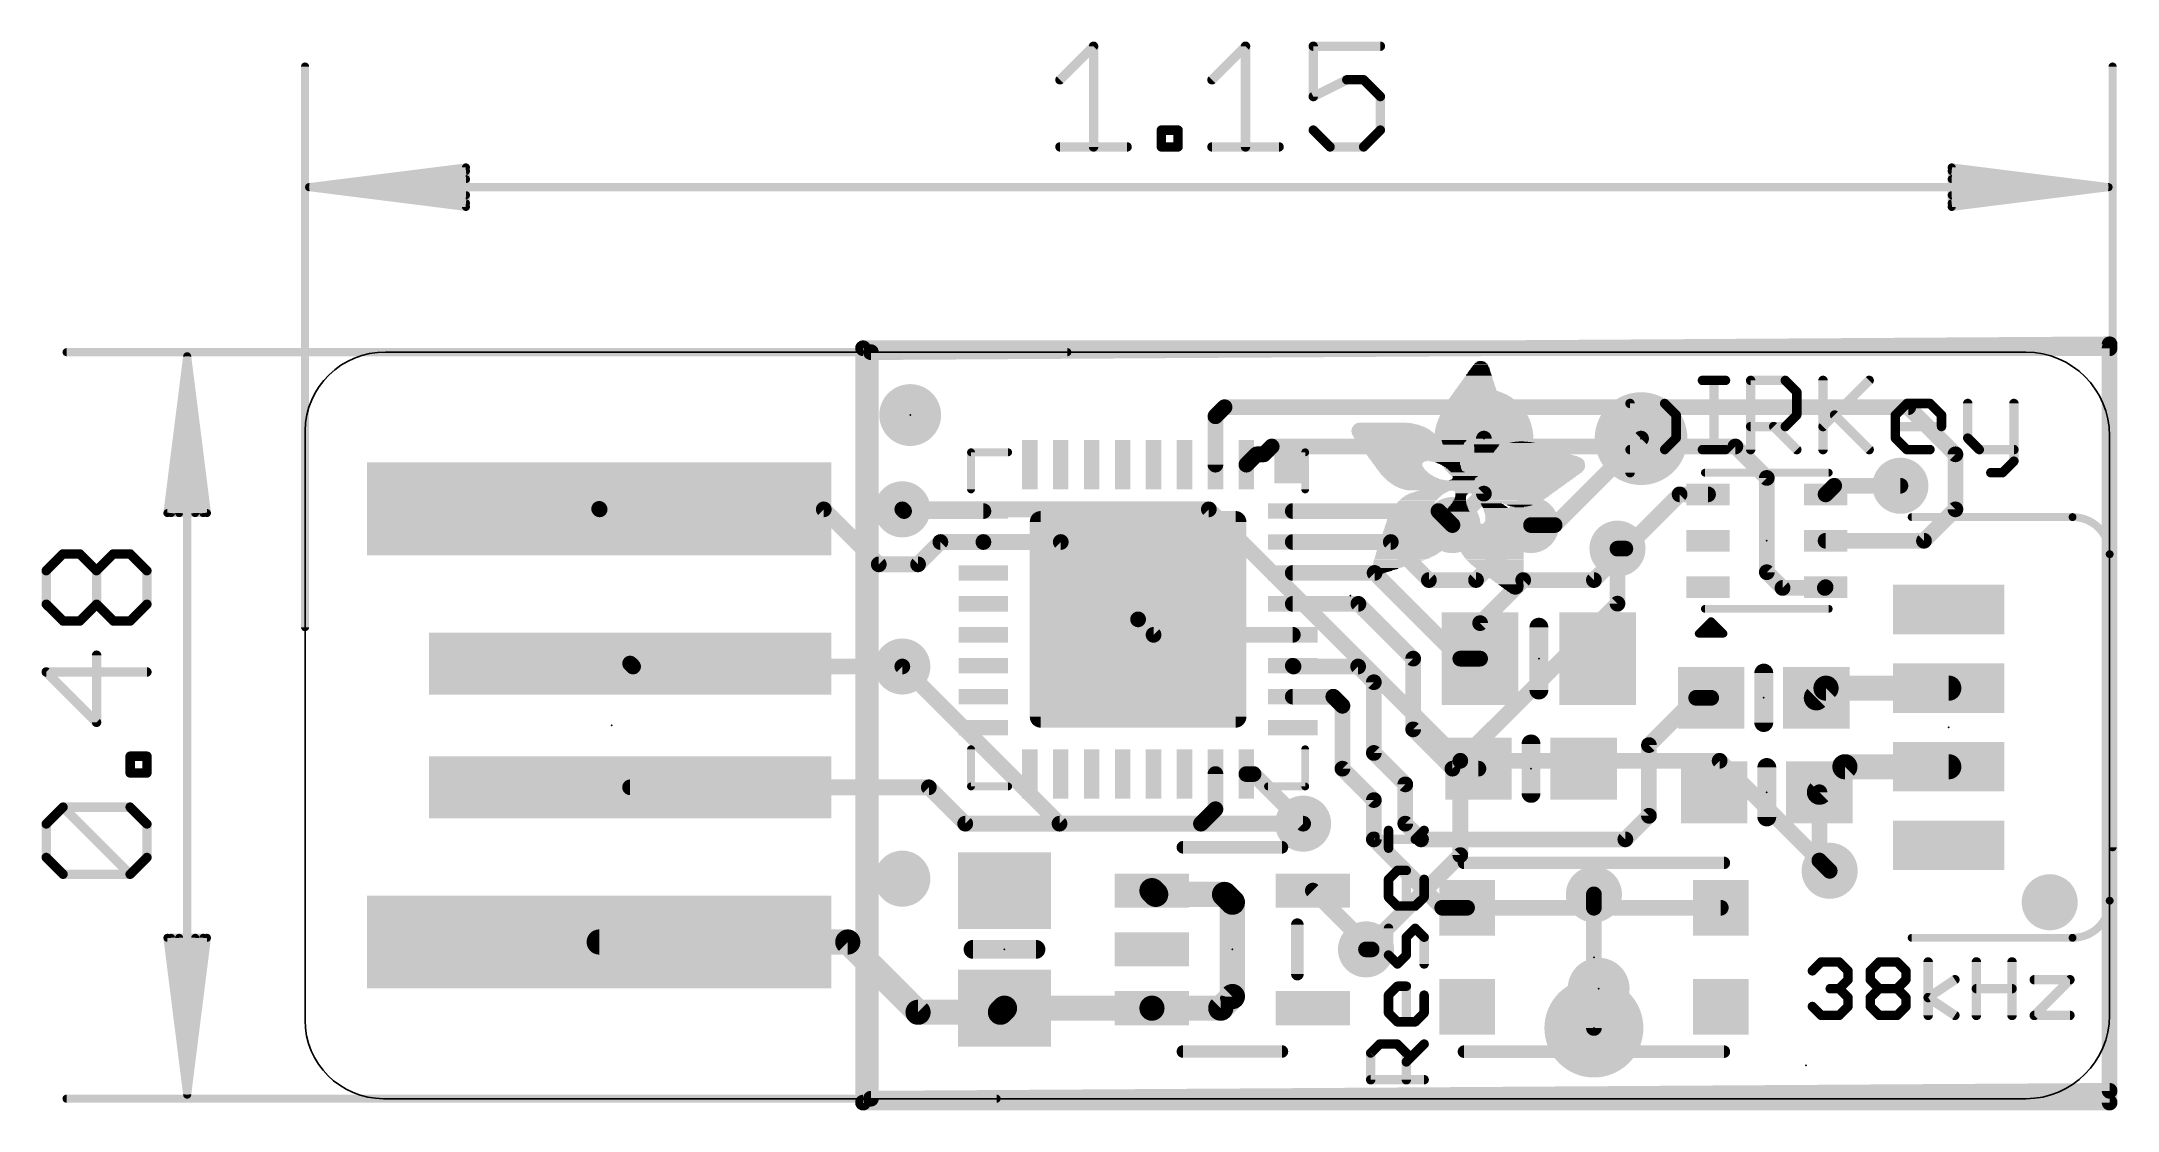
# Model space of a CAD drawing. Extents: x -4.3 to 29.3, y -0.2 to 17.1.
import ezdxf

# ---------------------------------------------------------------- set-up
doc = ezdxf.new("R2010")
doc.units = 0
for name, color, linetype in [('1', 12, 'CONTINUOUS'), ('16', 5, 'CONTINUOUS'), ('18', 3, 'CONTINUOUS'), ('20', 53, 'CONTINUOUS'), ('21', 40, 'CONTINUOUS'), ('23', 53, 'CONTINUOUS'), ('24', 53, 'CONTINUOUS'), ('47', 253, 'CONTINUOUS')]:
    doc.layers.add(name, color=color, linetype=linetype)

# ---------------------------------------------------------------- blocks, each defined once
blk = doc.blocks.new('RECT')
blk.add_solid([(-0.5, -0.5), (0.5, -0.5), (-0.5, 0.5), (0.5, 0.5)])
blk = doc.blocks.new('PIE')
at = {"const_width": 0.5}
blk.add_lwpolyline([(0, -0.25, 1), (0, 0.25, 1), (0, -0.25)], format="xyb", dxfattribs=at)
blk = doc.blocks.new('RECT560000X560000R10')
at = {"const_width": 0.175}
blk.add_lwpolyline([(1.6625, -1.575), (1.6625, 1.575, 0.4142), (1.575, 1.6625), (-1.575, 1.6625, 0.4142), (-1.6625, 1.575), (-1.6625, -1.575, 0.4142), (-1.575, -1.6625), (1.575, -1.6625, 0.4142)], format="xyb", close=True, dxfattribs=at)
blk.add_solid([(-1.6004, -1.6004), (1.6004, -1.6004), (-1.6004, 1.6004), (1.6004, 1.6004)])
blk = doc.blocks.new('ROUNDV')
at = {"const_width": 0.5}
blk.add_lwpolyline([(0, -0.25, 1), (0, 0.25, 1), (0, -0.25)], format="xyb", dxfattribs=at)

msp = doc.modelspace()

# ---------------------------------------------------------------- linework, layer by layer
at = {"layer": '1'}
for points, const_width in [([(9.017, -0.0635), (9.017, 12.1285)], 0.254), ([(9.017, 12.1285), (29.162, 12.1285)], 0.254), ([(29.162, 12.1285), (29.162, -0.0635)], 0.254), ([(14.712, 11.029), (14.859, 11.176)], 0.254), ([(14.712, 10.247), (14.712, 11.029)], 0.254), ([(14.859, 11.176), (25.908, 11.176)], 0.254), ([(26.67, 10.414), (25.908, 11.176)], 0.254), ([(15.212, 10.247), (15.379, 10.414)], 0.254), ([(15.379, 10.414), (15.494, 10.414)], 0.254), ([(15.494, 10.414), (15.621, 10.541)], 0.254), ([(15.621, 10.541), (23.114, 10.541)], 0.254), ([(23.114, 10.541), (23.622, 10.033)], 0.254), ([(26.67, 9.525), (26.67, 10.414)], 0.254), ([(23.622, 10.033), (23.622, 8.509)], 0.254), ([(21.336, 8.89), (22.213, 9.767)], 0.254), ([(22.213, 9.767), (22.672, 9.767)], 0.254), ([(24.572, 9.767), (24.711, 9.906)], 0.254), ([(24.711, 9.906), (25.781, 9.906)], 0.254), ([(4.7605, 9.525), (4.753, 9.5325)], 0.254), ([(8.382, 9.525), (4.7605, 9.525)], 0.254), ([(9.271, 8.636), (8.382, 9.525)], 0.254), ([(9.68, 9.497), (9.652, 9.525)], 0.254), ([(10.962, 9.497), (9.68, 9.497)], 0.254), ([(15.962, 9.497), (18.316, 9.497)], 0.254), ([(18.316, 9.497), (18.542, 9.271)], 0.254), ([(18.923, 8.382), (19.812, 9.271)], 0.254), ([(26.162, 9.017), (26.67, 9.525)], 0.254), ([(10.267, 8.997), (9.906, 8.636)], 0.254), ([(10.962, 8.997), (10.267, 8.997)], 0.254), ([(10.962, 8.997), (12.212, 8.997)], 0.254), ([(12.212, 8.997), (13.462, 7.747)], 0.254), ([(15.962, 8.997), (17.546, 8.997)], 0.254), ([(17.546, 8.997), (18.161, 8.382)], 0.254), ([(24.572, 9.017), (26.162, 9.017)], 0.254), ([(9.906, 8.636), (9.271, 8.636)], 0.254), ([(20.828, 8.382), (21.336, 8.89)], 0.254), ([(21.336, 8.89), (21.209, 8.89)], 0.254), ([(15.962, 8.497), (17.284, 8.497)], 0.254), ([(17.284, 8.497), (18.669, 7.112)], 0.254), ([(18.161, 8.382), (18.923, 8.382)], 0.254), ([(19.685, 8.382), (18.989, 7.686)], 0.254), ([(19.685, 8.382), (20.828, 8.382)], 0.254), ([(23.622, 8.509), (23.876, 8.255)], 0.254), ([(24.56, 8.255), (24.572, 8.267)], 0.254), ([(15.962, 7.997), (17.022, 7.997)], 0.254), ([(17.022, 7.997), (17.907, 7.112)], 0.254), ([(23.876, 8.255), (24.56, 8.255)], 0.254), ([(13.712, 7.497), (13.462, 7.747)], 0.254), ([(18.989, 7.686), (18.989, 7.112)], 0.254), ([(15.962, 7.497), (13.712, 7.497)], 0.254), ([(5.253, 7.0325), (5.3005, 6.985)], 0.254), ([(5.3005, 6.985), (9.652, 6.985)], 0.254), ([(15.974, 6.985), (15.962, 6.997)], 0.254), ([(17.018, 6.985), (15.974, 6.985)], 0.254), ([(17.018, 6.985), (17.272, 6.731)], 0.254), ([(17.907, 7.112), (17.907, 5.969)], 0.254), ([(18.669, 7.112), (18.989, 7.112)], 0.254), ([(17.272, 6.731), (17.272, 5.588)], 0.254), ([(24.579, 6.635), (24.423, 6.479)], 0.4064), ([(26.563, 6.635), (24.579, 6.635)], 0.4064), ([(15.962, 6.497), (16.617, 6.497)], 0.254), ([(16.617, 6.497), (16.764, 6.35)], 0.254), ([(16.764, 6.35), (16.764, 5.334)], 0.254), ([(22.481, 6.479), (21.717, 5.715)], 0.254), ([(22.723, 6.479), (22.481, 6.479)], 0.254), ([(17.907, 5.969), (18.542, 5.334)], 0.254), ([(17.272, 5.588), (17.78, 5.08)], 0.254), ([(21.717, 5.715), (21.717, 4.572)], 0.254), ([(14.712, 4.679), (14.712, 5.247)], 0.254), ([(15.327, 5.247), (15.212, 5.247)], 0.254), ([(16.129, 4.445), (15.327, 5.247)], 0.254), ([(16.764, 5.334), (17.272, 4.826)], 0.254), ([(18.542, 5.334), (18.962, 5.334)], 0.254), ([(24.884, 5.365), (24.472, 4.953)], 0.4064), ([(26.563, 5.365), (24.884, 5.365)], 0.4064), ([(5.253, 5.0325), (10.0805, 5.0325)], 0.254), ([(10.0805, 5.0325), (10.668, 4.445)], 0.254), ([(17.78, 5.08), (17.78, 4.445)], 0.254), ([(24.472, 3.849), (24.472, 4.953)], 0.254), ([(14.478, 4.445), (14.712, 4.679)], 0.254), ([(17.272, 4.826), (17.272, 4.191)], 0.254), ([(21.717, 4.572), (21.336, 4.191)], 0.254), ([(10.668, 4.445), (14.478, 4.445)], 0.254), ([(18.034, 4.191), (17.78, 4.445)], 0.254), ([(17.272, 4.191), (18.377, 3.086)], 0.254), ([(21.336, 4.191), (18.034, 4.191)], 0.254), ([(24.638, 3.683), (24.472, 3.849)], 0.254), ([(13.7469, 3.302), (13.6859, 3.363)], 0.4064), ([(14.859, 3.302), (13.7469, 3.302)], 0.4064), ([(14.986, 3.175), (14.859, 3.302)], 0.4064), ([(14.986, 1.651), (14.986, 3.175)], 0.4064), ([(16.2861, 3.363), (17.2361, 2.413)], 0.254), ([(20.828, 3.302), (20.828, 3.086)], 0.254), ([(18.377, 3.086), (18.778, 3.086)], 0.254), ([(18.778, 3.086), (20.828, 3.086)], 0.254), ([(20.828, 3.086), (22.878, 3.086)], 0.254), ([(4.753, 2.5325), (8.7705, 2.5325)], 0.4064), ([(8.7705, 2.5325), (9.906, 1.397)], 0.4064), ([(17.2361, 2.413), (17.145, 2.413)], 0.254), ([(14.798, 1.463), (14.986, 1.651)], 0.4064), ([(9.906, 1.397), (11.237, 1.397)], 0.4064), ([(11.237, 1.397), (11.303, 1.463)], 0.4064), ([(11.303, 1.463), (13.6859, 1.463)], 0.4064), ([(13.6859, 1.463), (14.798, 1.463)], 0.4064), ([(29.162, -0.0635), (9.017, -0.0635)], 0.254)]:
    msp.add_lwpolyline(points, dxfattribs=dict(at, const_width=const_width))
for points, const_width in [([(9.0805, 12.1285, 1), (8.9535, 12.1285)], 0.127), ([(9.017, 12.192, 1), (9.017, 12.065)], 0.127), ([(29.2255, 12.1285, 1), (29.0985, 12.1285)], 0.127), ([(29.162, 12.065, 1), (29.162, 12.192)], 0.127), ([(14.7755, 11.029, 1), (14.6485, 11.029)], 0.127), ([(14.6671, 11.0739, 1), (14.7569, 10.9841)], 0.127), ([(14.859, 11.2395, 1), (14.859, 11.1125)], 0.127), ([(14.9039, 11.1311, 1), (14.8141, 11.2209)], 0.127), ([(25.9529, 11.2209, 1), (25.8631, 11.1311)], 0.127), ([(25.908, 11.1125, 1), (25.908, 11.2395)], 0.127), ([(15.379, 10.4775, 1), (15.379, 10.3505)], 0.127), ([(15.4239, 10.3691, 1), (15.3341, 10.4589)], 0.127), ([(15.4491, 10.4589, 1), (15.5389, 10.3691)], 0.127), ([(15.494, 10.3505, 1), (15.494, 10.4775)], 0.127), ([(15.621, 10.6045, 1), (15.621, 10.4775)], 0.127), ([(15.6659, 10.4961, 1), (15.5761, 10.5859)], 0.127), ([(23.1589, 10.5859, 1), (23.0691, 10.4961)], 0.127), ([(23.114, 10.4775, 1), (23.114, 10.6045)], 0.127), ([(26.7335, 10.414, 1), (26.6065, 10.414)], 0.127), ([(26.6251, 10.3691, 1), (26.7149, 10.4589)], 0.127), ([(14.6485, 10.247, 1), (14.7755, 10.247)], 0.127), ([(15.1671, 10.2919, 1), (15.2569, 10.2021)], 0.127), ([(23.6855, 10.033, 1), (23.5585, 10.033)], 0.127), ([(23.5771, 9.9881, 1), (23.6669, 10.0779)], 0.127), ([(22.213, 9.8305, 1), (22.213, 9.7035)], 0.127), ([(22.2579, 9.7221, 1), (22.1681, 9.8119)], 0.127), ([(22.672, 9.7035, 1), (22.672, 9.8305)], 0.127), ([(24.5271, 9.8119, 1), (24.6169, 9.7221)], 0.127), ([(24.711, 9.9695, 1), (24.711, 9.8425)], 0.127), ([(24.7559, 9.8611, 1), (24.6661, 9.9509)], 0.127), ([(25.781, 9.8425, 1), (25.781, 9.9695)], 0.127), ([(4.7979, 9.5774, 1), (4.7081, 9.4876)], 0.127), ([(4.7605, 9.5885, 1), (4.7605, 9.4615)], 0.127), ([(4.7156, 9.4801, 1), (4.8054, 9.5699)], 0.127), ([(8.4269, 9.5699, 1), (8.3371, 9.4801)], 0.127), ([(8.382, 9.4615, 1), (8.382, 9.5885)], 0.127), ([(9.6969, 9.5699, 1), (9.6071, 9.4801)], 0.127), ([(9.68, 9.5605, 1), (9.68, 9.4335)], 0.127), ([(9.6351, 9.4521, 1), (9.7249, 9.5419)], 0.127), ([(10.962, 9.4335, 1), (10.962, 9.5605)], 0.127), ([(15.962, 9.5605, 1), (15.962, 9.4335)], 0.127), ([(18.3609, 9.5419, 1), (18.2711, 9.4521)], 0.127), ([(18.316, 9.4335, 1), (18.316, 9.5605)], 0.127), ([(19.8569, 9.2261, 1), (19.7671, 9.3159)], 0.127), ([(26.6065, 9.525, 1), (26.7335, 9.525)], 0.127), ([(26.7149, 9.4801, 1), (26.6251, 9.5699)], 0.127), ([(10.267, 9.0605, 1), (10.267, 8.9335)], 0.127), ([(10.3119, 8.9521, 1), (10.2221, 9.0419)], 0.127), ([(10.962, 9.0605, 1), (10.962, 8.9335)], 0.127), ([(10.962, 8.9335, 1), (10.962, 9.0605)], 0.127), ([(12.2569, 9.0419, 1), (12.1671, 8.9521)], 0.127), ([(12.212, 8.9335, 1), (12.212, 9.0605)], 0.127), ([(15.962, 9.0605, 1), (15.962, 8.9335)], 0.127), ([(17.5909, 9.0419, 1), (17.5011, 8.9521)], 0.127), ([(17.546, 8.9335, 1), (17.546, 9.0605)], 0.127), ([(18.4971, 9.2261, 1), (18.5869, 9.3159)], 0.127), ([(24.572, 9.0805, 1), (24.572, 8.9535)], 0.127), ([(26.1171, 9.0619, 1), (26.2069, 8.9721)], 0.127), ([(26.162, 8.9535, 1), (26.162, 9.0805)], 0.127), ([(9.271, 8.6995, 1), (9.271, 8.5725)], 0.127), ([(9.2261, 8.5911, 1), (9.3159, 8.6809)], 0.127), ([(9.8611, 8.6809, 1), (9.9509, 8.5911)], 0.127), ([(9.906, 8.5725, 1), (9.906, 8.6995)], 0.127), ([(21.209, 8.9535, 1), (21.209, 8.8265)], 0.127), ([(21.2911, 8.9349, 1), (21.3809, 8.8451)], 0.127), ([(21.3809, 8.8451, 1), (21.2911, 8.9349)], 0.127), ([(21.336, 8.8265, 1), (21.336, 8.9535)], 0.127), ([(15.962, 8.5605, 1), (15.962, 8.4335)], 0.127), ([(17.3289, 8.5419, 1), (17.2391, 8.4521)], 0.127), ([(17.284, 8.4335, 1), (17.284, 8.5605)], 0.127), ([(18.161, 8.4455, 1), (18.161, 8.3185)], 0.127), ([(18.1161, 8.3371, 1), (18.2059, 8.4269)], 0.127), ([(18.8781, 8.4269, 1), (18.9679, 8.3371)], 0.127), ([(18.923, 8.3185, 1), (18.923, 8.4455)], 0.127), ([(19.685, 8.4455, 1), (19.685, 8.3185)], 0.127), ([(19.7299, 8.3371, 1), (19.6401, 8.4269)], 0.127), ([(20.7831, 8.4269, 1), (20.8729, 8.3371)], 0.127), ([(20.828, 8.3185, 1), (20.828, 8.4455)], 0.127), ([(23.6669, 8.5539, 1), (23.5771, 8.4641)], 0.127), ([(23.5585, 8.509, 1), (23.6855, 8.509)], 0.127), ([(24.6169, 8.2221, 1), (24.5271, 8.3119)], 0.127), ([(15.962, 8.0605, 1), (15.962, 7.9335)], 0.127), ([(17.0669, 8.0419, 1), (16.9771, 7.9521)], 0.127), ([(17.022, 7.9335, 1), (17.022, 8.0605)], 0.127), ([(23.876, 8.3185, 1), (23.876, 8.1915)], 0.127), ([(23.8311, 8.2101, 1), (23.9209, 8.2999)], 0.127), ([(24.5151, 8.2999, 1), (24.6049, 8.2101)], 0.127), ([(24.56, 8.1915, 1), (24.56, 8.3185)], 0.127), ([(13.5069, 7.7919, 1), (13.4171, 7.7021)], 0.127), ([(13.4171, 7.7021, 1), (13.5069, 7.7919)], 0.127), ([(19.0525, 7.686, 1), (18.9255, 7.686)], 0.127), ([(18.9441, 7.7309, 1), (19.0339, 7.6411)], 0.127), ([(13.712, 7.5605, 1), (13.712, 7.4335)], 0.127), ([(13.6671, 7.4521, 1), (13.7569, 7.5419)], 0.127), ([(15.962, 7.4335, 1), (15.962, 7.5605)], 0.127), ([(5.2979, 7.0774, 1), (5.2081, 6.9876)], 0.127), ([(5.3005, 7.0485, 1), (5.3005, 6.9215)], 0.127), ([(5.2556, 6.9401, 1), (5.3454, 7.0299)], 0.127), ([(9.652, 6.9215, 1), (9.652, 7.0485)], 0.127), ([(16.0069, 7.0419, 1), (15.9171, 6.9521)], 0.127), ([(15.974, 7.0485, 1), (15.974, 6.9215)], 0.127), ([(15.9291, 6.9401, 1), (16.0189, 7.0299)], 0.127), ([(17.0629, 7.0299, 1), (16.9731, 6.9401)], 0.127), ([(17.018, 6.9215, 1), (17.018, 7.0485)], 0.127), ([(17.9705, 7.112, 1), (17.8435, 7.112)], 0.127), ([(17.8621, 7.0671, 1), (17.9519, 7.1569)], 0.127), ([(18.669, 7.1755, 1), (18.669, 7.0485)], 0.127), ([(18.6241, 7.0671, 1), (18.7139, 7.1569)], 0.127), ([(18.9255, 7.112, 1), (19.0525, 7.112)], 0.127), ([(18.989, 7.0485, 1), (18.989, 7.1755)], 0.127), ([(17.3355, 6.731, 1), (17.2085, 6.731)], 0.127), ([(17.2271, 6.6861, 1), (17.3169, 6.7759)], 0.127), ([(24.579, 6.7366, 1), (24.579, 6.5334)], 0.2032), ([(24.6508, 6.5632, 1), (24.5072, 6.7068)], 0.2032), ([(26.563, 6.5334, 1), (26.563, 6.7366)], 0.2032), ([(15.962, 6.5605, 1), (15.962, 6.4335)], 0.127), ([(16.6619, 6.5419, 1), (16.5721, 6.4521)], 0.127), ([(16.617, 6.4335, 1), (16.617, 6.5605)], 0.127), ([(16.8275, 6.35, 1), (16.7005, 6.35)], 0.127), ([(16.7191, 6.3051, 1), (16.8089, 6.3949)], 0.127), ([(22.481, 6.5425, 1), (22.481, 6.4155)], 0.127), ([(22.5259, 6.4341, 1), (22.4361, 6.5239)], 0.127), ([(22.723, 6.4155, 1), (22.723, 6.5425)], 0.127), ([(24.3512, 6.5508, 1), (24.4948, 6.4072)], 0.2032), ([(17.9519, 6.0139, 1), (17.8621, 5.9241)], 0.127), ([(17.3169, 5.6329, 1), (17.2271, 5.5431)], 0.127), ([(17.8435, 5.969, 1), (17.9705, 5.969)], 0.127), ([(21.7805, 5.715, 1), (21.6535, 5.715)], 0.127), ([(21.6721, 5.7599, 1), (21.7619, 5.6701)], 0.127), ([(14.7755, 5.247, 1), (14.6485, 5.247)], 0.127), ([(15.212, 5.3105, 1), (15.212, 5.1835)], 0.127), ([(15.3719, 5.2919, 1), (15.2821, 5.2021)], 0.127), ([(15.327, 5.1835, 1), (15.327, 5.3105)], 0.127), ([(16.8089, 5.3789, 1), (16.7191, 5.2891)], 0.127), ([(16.7005, 5.334, 1), (16.8275, 5.334)], 0.127), ([(17.2085, 5.588, 1), (17.3355, 5.588)], 0.127), ([(18.542, 5.3975, 1), (18.542, 5.2705)], 0.127), ([(18.4971, 5.2891, 1), (18.5869, 5.3789)], 0.127), ([(18.962, 5.2705, 1), (18.962, 5.3975)], 0.127), ([(24.884, 5.4666, 1), (24.884, 5.2634)], 0.2032), ([(24.9558, 5.2932, 1), (24.8122, 5.4368)], 0.2032), ([(26.563, 5.2634, 1), (26.563, 5.4666)], 0.2032), ([(5.253, 5.096, 1), (5.253, 4.969)], 0.127), ([(10.1254, 5.0774, 1), (10.0356, 4.9876)], 0.127), ([(10.0805, 4.969, 1), (10.0805, 5.096)], 0.127), ([(17.8435, 5.08, 1), (17.7165, 5.08)], 0.127), ([(17.7351, 5.0351, 1), (17.8249, 5.1249)], 0.127), ([(24.4002, 5.0248, 1), (24.5438, 4.8812)], 0.2032), ([(24.5355, 4.953, 1), (24.4085, 4.953)], 0.127), ([(14.6485, 4.679, 1), (14.7755, 4.679)], 0.127), ([(14.7569, 4.6341, 1), (14.6671, 4.7239)], 0.127), ([(17.3355, 4.826, 1), (17.2085, 4.826)], 0.127), ([(17.2271, 4.7811, 1), (17.3169, 4.8709)], 0.127), ([(21.7619, 4.5271, 1), (21.6721, 4.6169)], 0.127), ([(10.668, 4.5085, 1), (10.668, 4.3815)], 0.127), ([(10.6231, 4.4001, 1), (10.7129, 4.4899)], 0.127), ([(14.4331, 4.4899, 1), (14.5229, 4.4001)], 0.127), ([(14.478, 4.3815, 1), (14.478, 4.5085)], 0.127), ([(16.0841, 4.4001, 1), (16.1739, 4.4899)], 0.127), ([(17.8249, 4.4899, 1), (17.7351, 4.4001)], 0.127), ([(17.7165, 4.445, 1), (17.8435, 4.445)], 0.127), ([(21.6535, 4.572, 1), (21.7805, 4.572)], 0.127), ([(17.3169, 4.2359, 1), (17.2271, 4.1461)], 0.127), ([(17.2085, 4.191, 1), (17.3355, 4.191)], 0.127), ([(18.034, 4.2545, 1), (18.034, 4.1275)], 0.127), ([(17.9891, 4.1461, 1), (18.0789, 4.2359)], 0.127), ([(21.2911, 4.2359, 1), (21.3809, 4.1461)], 0.127), ([(21.336, 4.1275, 1), (21.336, 4.2545)], 0.127), ([(24.5169, 3.8939, 1), (24.4271, 3.8041)], 0.127), ([(24.4085, 3.849, 1), (24.5355, 3.849)], 0.127), ([(24.5931, 3.6381, 1), (24.6829, 3.7279)], 0.127), ([(13.7577, 3.4348, 1), (13.6141, 3.2912)], 0.2032), ([(13.7469, 3.4036, 1), (13.7469, 3.2004)], 0.2032), ([(13.6751, 3.2302, 1), (13.8187, 3.3738)], 0.2032), ([(14.9308, 3.3738, 1), (14.7872, 3.2302)], 0.2032), ([(14.859, 3.2004, 1), (14.859, 3.4036)], 0.2032), ([(15.0876, 3.175, 1), (14.8844, 3.175)], 0.2032), ([(16.331, 3.4079, 1), (16.2412, 3.3181)], 0.127), ([(20.8915, 3.302, 1), (20.7645, 3.302)], 0.127), ([(14.9142, 3.1032, 1), (15.0578, 3.2468)], 0.2032), ([(18.377, 3.1495, 1), (18.377, 3.0225)], 0.127), ([(18.3321, 3.0411, 1), (18.4219, 3.1309)], 0.127), ([(18.778, 3.1495, 1), (18.778, 3.0225)], 0.127), ([(18.778, 3.0225, 1), (18.778, 3.1495)], 0.127), ([(20.828, 3.1495, 1), (20.828, 3.0225)], 0.127), ([(20.7645, 3.086, 1), (20.8915, 3.086)], 0.127), ([(20.828, 3.0225, 1), (20.828, 3.1495)], 0.127), ([(22.878, 3.0225, 1), (22.878, 3.1495)], 0.127), ([(4.753, 2.6341, 1), (4.753, 2.4309)], 0.2032), ([(8.8423, 2.6043, 1), (8.6987, 2.4607)], 0.2032), ([(8.7705, 2.4309, 1), (8.7705, 2.6341)], 0.2032), ([(17.145, 2.4765, 1), (17.145, 2.3495)], 0.127), ([(17.1912, 2.3681, 1), (17.281, 2.4579)], 0.127), ([(17.2361, 2.3495, 1), (17.2361, 2.4765)], 0.127), ([(14.8844, 1.651, 1), (15.0876, 1.651)], 0.2032), ([(15.0578, 1.5792, 1), (14.9142, 1.7228)], 0.2032), ([(9.906, 1.4986, 1), (9.906, 1.2954)], 0.2032), ([(9.8342, 1.3252, 1), (9.9778, 1.4688)], 0.2032), ([(11.1652, 1.4688, 1), (11.3088, 1.3252)], 0.2032), ([(11.303, 1.5646, 1), (11.303, 1.3614)], 0.2032), ([(11.3748, 1.3912, 1), (11.2312, 1.5348)], 0.2032), ([(11.237, 1.2954, 1), (11.237, 1.4986)], 0.2032), ([(13.6859, 1.5646, 1), (13.6859, 1.3614)], 0.2032), ([(13.6859, 1.3614, 1), (13.6859, 1.5646)], 0.2032), ([(14.7262, 1.5348, 1), (14.8698, 1.3912)], 0.2032), ([(14.798, 1.3614, 1), (14.798, 1.5646)], 0.2032), ([(9.017, 0, 1), (9.017, -0.127)], 0.127), ([(8.9535, -0.0635, 1), (9.0805, -0.0635)], 0.127), ([(29.0985, -0.0635, 1), (29.2255, -0.0635)], 0.127), ([(29.162, -0.127, 1), (29.162, 0)], 0.127)]:
    msp.add_lwpolyline(points, format="xyb", dxfattribs=dict(at, const_width=const_width))
at = {"layer": '16', "const_width": 0.254}
for points in [[(9.144, 12.065), (29.162, 12.192)], [(9.144, 0), (9.144, 12.065)], [(29.162, 12.192), (29.162, 0.127)], [(19.05, 9.779), (19.05, 10.668)], [(21.59, 10.668), (20.193, 9.271)], [(18.542, 9.271), (19.05, 9.779)], [(9.652, 9.525), (14.605, 9.525)], [(14.605, 9.525), (18.669, 5.461)], [(20.193, 9.271), (19.812, 9.271)], [(21.209, 8.89), (21.209, 8.001)], [(21.209, 8.001), (18.669, 5.461)], [(9.652, 6.985), (12.192, 4.445)], [(18.669, 5.461), (22.86, 5.461)], [(18.669, 5.461), (18.669, 3.937)], [(22.86, 5.461), (24.638, 3.683)], [(12.192, 4.445), (16.129, 4.445)], [(18.669, 3.937), (17.145, 2.413)], [(20.828, 3.302), (20.828, 1.143)], [(29.162, 0.127), (9.144, 0)]]:
    msp.add_lwpolyline(points, dxfattribs=at)
at = {"layer": '16', "const_width": 0.127}
for points in [[(9.1436, 12.1285, 1), (9.1444, 12.0015)], [(9.2075, 12.065, 1), (9.0805, 12.065)], [(29.2255, 12.192, 1), (29.0985, 12.192)], [(29.1624, 12.1285, 1), (29.1616, 12.2555)], [(19.1135, 10.668, 1), (18.9865, 10.668)], [(21.6349, 10.6231, 1), (21.5451, 10.7129)], [(18.9865, 9.779, 1), (19.1135, 9.779)], [(19.0949, 9.7341, 1), (19.0051, 9.8239)], [(9.652, 9.5885, 1), (9.652, 9.4615)], [(14.6499, 9.5699, 1), (14.5601, 9.4801)], [(14.605, 9.4615, 1), (14.605, 9.5885)], [(19.812, 9.3345, 1), (19.812, 9.2075)], [(20.193, 9.2075, 1), (20.193, 9.3345)], [(18.4971, 9.3159, 1), (18.5869, 9.2261)], [(20.1481, 9.3159, 1), (20.2379, 9.2261)], [(21.2725, 8.89, 1), (21.1455, 8.89)], [(21.1455, 8.001, 1), (21.2725, 8.001)], [(21.2539, 7.9561, 1), (21.1641, 8.0459)], [(9.6969, 7.0299, 1), (9.6071, 6.9401)], [(18.669, 5.5245, 1), (18.669, 5.3975)], [(18.7325, 5.461, 1), (18.6055, 5.461)], [(18.6241, 5.5059, 1), (18.7139, 5.4161)], [(18.6241, 5.4161, 1), (18.7139, 5.5059)], [(22.9049, 5.5059, 1), (22.8151, 5.4161)], [(22.86, 5.3975, 1), (22.86, 5.5245)], [(12.192, 4.5085, 1), (12.192, 4.3815)], [(12.1471, 4.4001, 1), (12.2369, 4.4899)], [(16.129, 4.3815, 1), (16.129, 4.5085)], [(18.7139, 3.8921, 1), (18.6241, 3.9819)], [(18.6055, 3.937, 1), (18.7325, 3.937)], [(24.5931, 3.6381, 1), (24.6829, 3.7279)], [(20.8915, 3.302, 1), (20.7645, 3.302)], [(17.1001, 2.4579, 1), (17.1899, 2.3681)], [(20.7645, 1.143, 1), (20.8915, 1.143)], [(9.1436, 0.0635, 1), (9.1444, -0.0635)], [(9.0805, 0, 1), (9.2075, 0)], [(29.0985, 0.127, 1), (29.2255, 0.127)], [(29.1624, 0.0635, 1), (29.1616, 0.1905)]]:
    msp.add_lwpolyline(points, format="xyb", dxfattribs=at)
at = {"layer": '20'}
for p, q in [((1.3, 12.065), (27.8089, 12.065)), ((0, 1.27), (0, 10.795)), ((29.159, 10.7149), (29.159, 1.35)), ((27.809, 0), (1.27, 0))]:
    msp.add_line(p, q, dxfattribs=at)
for centre, radius, start, end in [((1.285, 10.78), 1.2851, 89.3312, 179.3312), ((27.8089, 10.7149), 1.3501, 0, 90), ((27.809, 1.35), 1.35, 270, 0), ((1.27, 1.27), 1.27, 180, 270)]:
    msp.add_arc(centre, radius, start, end, dxfattribs=at)
at = {"layer": '21'}
for points, const_width in [([(22.5816, 11.6088), (22.9544, 11.6088)], 0.1524), ([(22.768, 10.4902), (22.768, 11.6088)], 0.1524), ([(23.3612, 10.4902), (23.3612, 11.6088)], 0.1524), ([(23.3612, 11.6088), (23.9205, 11.6088)], 0.1524), ([(23.9205, 11.6088), (24.1069, 11.4223)], 0.1524), ([(24.1069, 11.4223), (24.1069, 11.0495)], 0.1524), ([(24.5306, 11.6088), (24.5306, 10.4902)], 0.1524), ([(24.5306, 10.8631), (25.2763, 11.6088)], 0.1524), ([(21.4122, 10.1174), (21.4122, 11.2359)], 0.1524), ([(21.4122, 11.2359), (21.9715, 11.2359)], 0.1524), ([(21.9715, 11.2359), (22.1579, 11.0495)], 0.1524), ([(22.1579, 11.0495), (22.1579, 10.6766)], 0.1524), ([(24.1069, 11.0495), (23.9205, 10.8631)], 0.1524), ([(24.717, 11.0495), (25.2763, 10.4902)], 0.1524), ([(25.7, 11.0495), (25.8864, 11.2359)], 0.1524), ([(25.7, 10.6766), (25.7, 11.0495)], 0.1524), ([(25.8864, 11.2359), (26.2593, 11.2359)], 0.1524), ([(26.2593, 11.2359), (26.4457, 11.0495)], 0.1524), ([(26.4457, 11.0495), (26.4457, 10.8631)], 0.1524), ([(26.8694, 11.2359), (26.8694, 10.6766)], 0.1524), ([(27.6151, 11.2359), (27.6151, 10.3038)], 0.1524), ([(22.1579, 10.6766), (21.9715, 10.4902)], 0.1524), ([(23.9205, 10.8631), (23.3612, 10.8631)], 0.1524), ([(23.734, 10.8631), (24.1069, 10.4902)], 0.1524), ([(26.4457, 10.8631), (25.7, 10.8631)], 0.1524), ([(25.8864, 10.4902), (25.7, 10.6766)], 0.1524), ([(26.8694, 10.6766), (27.0558, 10.4902)], 0.1524), ([(11.362, 10.447), (10.762, 10.447)], 0.127), ([(10.762, 10.447), (10.762, 9.847)], 0.127), ([(16.162, 10.447), (15.562, 10.447)], 0.127), ([(16.162, 9.847), (16.162, 10.447)], 0.127), ([(21.9715, 10.4902), (21.4122, 10.4902)], 0.1524), ([(22.5816, 10.4902), (22.9544, 10.4902)], 0.1524), ([(26.2593, 10.4902), (25.8864, 10.4902)], 0.1524), ([(27.0558, 10.4902), (27.6151, 10.4902)], 0.1524), ([(24.622, 10.117), (22.622, 10.117)], 0.127), ([(27.4287, 10.1174), (27.2422, 10.1174)], 0.1524), ([(27.6151, 10.3038), (27.4287, 10.1174)], 0.1524), ([(25.963, 9.4), (28.563, 9.4)], 0.127), ([(29.163, 8.8), (29.163, 3.2)], 0.127), ([(19.939, 7.62), (19.939, 6.604)], 0.3048), ([(22.722, 7.717), (22.522, 7.517)], 0.127), ([(24.622, 7.917), (22.622, 7.917)], 0.127), ([(22.922, 7.517), (22.722, 7.717)], 0.127), ([(22.522, 7.517), (22.822, 7.517)], 0.127), ([(22.522, 7.517), (22.622, 7.517)], 0.127), ([(22.622, 7.517), (22.722, 7.617)], 0.127), ([(22.822, 7.517), (22.922, 7.517)], 0.127), ([(23.573, 6.879), (23.573, 6.079)], 0.3048), ([(10.762, 5.047), (10.762, 5.647)], 0.127), ([(16.162, 5.647), (16.162, 5.047)], 0.127), ([(19.812, 5.734), (19.812, 4.934)], 0.3048), ([(23.622, 4.553), (23.622, 5.353)], 0.3048), ([(11.362, 5.047), (10.762, 5.047)], 0.127), ([(16.162, 5.047), (15.562, 5.047)], 0.127), ([(17.5086, 4.0484), (17.5086, 4.3365)], 0.1524), ([(17.9407, 4.1925), (18.0848, 4.3365)], 0.1524), ([(15.786, 4.063), (14.186, 4.063)], 0.2032), ([(17.3645, 4.1925), (17.9407, 4.1925)], 0.1524), ([(17.5086, 3.545), (17.6526, 3.6891)], 0.1524), ([(17.6526, 3.6891), (17.7967, 3.6891)], 0.1524), ([(17.7967, 3.6891), (17.7967, 3.1129)], 0.1524), ([(18.728, 3.8114), (22.928, 3.8114)], 0.2032), ([(17.5086, 3.2569), (17.5086, 3.545)], 0.1524), ([(18.0848, 3.545), (18.0848, 3.2569)], 0.1524), ([(17.6526, 3.1129), (17.5086, 3.2569)], 0.1524), ([(17.9407, 3.1129), (17.6526, 3.1129)], 0.1524), ([(18.0848, 3.2569), (17.9407, 3.1129)], 0.1524), ([(16.036, 2.813), (16.036, 2.013)], 0.2032), ([(17.5086, 2.3214), (17.5086, 2.7536)], 0.1524), ([(17.9407, 2.7536), (17.7967, 2.6095)], 0.1524), ([(17.7967, 2.6095), (17.7967, 2.3214)], 0.1524), ([(18.0848, 2.6095), (17.9407, 2.7536)], 0.1524), ([(18.0848, 2.1774), (18.0848, 2.6095)], 0.1524), ([(10.795, 2.413), (11.811, 2.413)], 0.3048), ([(17.6526, 2.1774), (17.5086, 2.3214)], 0.1524), ([(17.7967, 2.3214), (17.6526, 2.1774)], 0.1524), ([(28.563, 2.6), (25.963, 2.6)], 0.127), ([(24.3584, 2.0665), (24.5024, 2.2105)], 0.1524), ([(24.5024, 2.2105), (24.7905, 2.2105)], 0.1524), ([(24.7905, 2.2105), (24.9346, 2.0665)], 0.1524), ([(24.9346, 2.0665), (24.9346, 1.9224)], 0.1524), ([(25.2939, 2.0665), (25.4379, 2.2105)], 0.1524), ([(25.2939, 1.9224), (25.2939, 2.0665)], 0.1524), ([(25.4379, 2.2105), (25.7261, 2.2105)], 0.1524), ([(25.7261, 2.2105), (25.8701, 2.0665)], 0.1524), ([(25.8701, 2.0665), (25.8701, 1.9224)], 0.1524), ([(26.2294, 1.3462), (26.2294, 2.2105)], 0.1524), ([(27.009, 1.3462), (27.009, 2.2105)], 0.1524), ([(27.5852, 2.2105), (27.5852, 1.3462)], 0.1524), ([(17.5086, 1.674), (17.6526, 1.8181)], 0.1524), ([(17.5086, 1.3859), (17.5086, 1.674)], 0.1524), ([(17.6526, 1.8181), (17.7967, 1.8181)], 0.1524), ([(17.7967, 1.8181), (17.7967, 1.2418)], 0.1524), ([(18.0848, 1.674), (18.0848, 1.3859)], 0.1524), ([(24.7905, 1.7784), (24.6465, 1.7784)], 0.1524), ([(24.9346, 1.9224), (24.7905, 1.7784)], 0.1524), ([(24.7905, 1.7784), (24.9346, 1.6343)], 0.1524), ([(24.9346, 1.6343), (24.9346, 1.4903)], 0.1524), ([(25.4379, 1.7784), (25.2939, 1.9224)], 0.1524), ([(25.2939, 1.6343), (25.4379, 1.7784)], 0.1524), ([(25.2939, 1.4903), (25.2939, 1.6343)], 0.1524), ([(25.4379, 1.7784), (25.7261, 1.7784)], 0.1524), ([(25.8701, 1.9224), (25.7261, 1.7784)], 0.1524), ([(25.7261, 1.7784), (25.8701, 1.6343)], 0.1524), ([(25.8701, 1.6343), (25.8701, 1.4903)], 0.1524), ([(26.2294, 1.6343), (26.6616, 1.9224)], 0.1524), ([(26.6616, 1.3462), (26.2294, 1.6343)], 0.1524), ([(27.009, 1.7784), (27.5852, 1.7784)], 0.1524), ([(27.9445, 1.9224), (28.5207, 1.9224)], 0.1524), ([(28.5207, 1.9224), (27.9445, 1.3462)], 0.1524), ([(17.6526, 1.2418), (17.5086, 1.3859)], 0.1524), ([(18.0848, 1.3859), (17.9407, 1.2418)], 0.1524), ([(24.5024, 1.3462), (24.3584, 1.4903)], 0.1524), ([(24.7905, 1.3462), (24.5024, 1.3462)], 0.1524), ([(24.9346, 1.4903), (24.7905, 1.3462)], 0.1524), ([(25.4379, 1.3462), (25.2939, 1.4903)], 0.1524), ([(25.7261, 1.3462), (25.4379, 1.3462)], 0.1524), ([(25.8701, 1.4903), (25.7261, 1.3462)], 0.1524), ([(27.9445, 1.3462), (28.5207, 1.3462)], 0.1524), ([(17.9407, 1.2418), (17.6526, 1.2418)], 0.1524), ([(15.786, 0.763), (14.186, 0.763)], 0.2032), ([(17.2205, 0.7385), (17.3645, 0.8825)], 0.1524), ([(17.2205, 0.3063), (17.2205, 0.7385)], 0.1524), ([(17.3645, 0.8825), (17.6526, 0.8825)], 0.1524), ([(17.6526, 0.8825), (17.7967, 0.7385)], 0.1524), ([(17.7967, 0.5944), (18.0848, 0.8825)], 0.1524), ([(17.7967, 0.7385), (17.7967, 0.3063)], 0.1524), ([(22.928, 0.7606), (18.728, 0.7606)], 0.2032), ([(18.0848, 0.3063), (17.2205, 0.3063)], 0.1524)]:
    msp.add_lwpolyline(points, dxfattribs=dict(at, const_width=const_width))
for points, const_width in [([(22.5816, 11.6469, 1), (22.5816, 11.5707)], 0.0762), ([(22.8061, 11.6088, 1), (22.7299, 11.6088)], 0.0762), ([(22.9544, 11.5707, 1), (22.9544, 11.6469)], 0.0762), ([(23.3993, 11.6088, 1), (23.3231, 11.6088)], 0.0762), ([(23.3612, 11.6469, 1), (23.3612, 11.5707)], 0.0762), ([(23.9474, 11.6357, 1), (23.8935, 11.5818)], 0.0762), ([(23.9205, 11.5707, 1), (23.9205, 11.6469)], 0.0762), ([(24.145, 11.4223, 1), (24.0688, 11.4223)], 0.0762), ([(24.08, 11.3954, 1), (24.1338, 11.4493)], 0.0762), ([(24.5687, 11.6088, 1), (24.4925, 11.6088)], 0.0762), ([(25.3032, 11.5818, 1), (25.2494, 11.6357)], 0.0762), ([(21.4503, 11.2359, 1), (21.3741, 11.2359)], 0.0762), ([(21.4122, 11.274, 1), (21.4122, 11.1978)], 0.0762), ([(21.9984, 11.2628, 1), (21.9445, 11.209)], 0.0762), ([(21.9715, 11.1978, 1), (21.9715, 11.274)], 0.0762), ([(22.196, 11.0495, 1), (22.1198, 11.0495)], 0.0762), ([(22.131, 11.0225, 1), (22.1848, 11.0764)], 0.0762), ([(24.0688, 11.0495, 1), (24.145, 11.0495)], 0.0762), ([(24.1338, 11.0225, 1), (24.08, 11.0764)], 0.0762), ([(24.744, 11.0764, 1), (24.6901, 11.0225)], 0.0762), ([(25.673, 11.0764, 1), (25.7269, 11.0225)], 0.0762), ([(25.7381, 11.0495, 1), (25.6619, 11.0495)], 0.0762), ([(25.8864, 11.274, 1), (25.8864, 11.1978)], 0.0762), ([(25.9134, 11.209, 1), (25.8595, 11.2628)], 0.0762), ([(26.2862, 11.2628, 1), (26.2323, 11.209)], 0.0762), ([(26.2593, 11.1978, 1), (26.2593, 11.274)], 0.0762), ([(26.4838, 11.0495, 1), (26.4076, 11.0495)], 0.0762), ([(26.4187, 11.0225, 1), (26.4726, 11.0764)], 0.0762), ([(26.9075, 11.2359, 1), (26.8313, 11.2359)], 0.0762), ([(27.6532, 11.2359, 1), (27.577, 11.2359)], 0.0762), ([(22.1848, 10.6497, 1), (22.131, 10.7036)], 0.0762), ([(23.3612, 10.9012, 1), (23.3612, 10.825)], 0.0762), ([(23.761, 10.89, 1), (23.7071, 10.8361)], 0.0762), ([(23.8935, 10.89, 1), (23.9474, 10.8361)], 0.0762), ([(23.9205, 10.825, 1), (23.9205, 10.9012)], 0.0762), ([(24.5036, 10.89, 1), (24.5575, 10.8361)], 0.0762), ([(25.7269, 10.7036, 1), (25.673, 10.6497)], 0.0762), ([(25.7, 10.9012, 1), (25.7, 10.825)], 0.0762), ([(26.4076, 10.8631, 1), (26.4838, 10.8631)], 0.0762), ([(26.4457, 10.825, 1), (26.4457, 10.9012)], 0.0762), ([(26.8963, 10.7036, 1), (26.8424, 10.6497)], 0.0762), ([(10.7938, 10.447, 1), (10.7302, 10.447)], 0.0635), ([(10.762, 10.4788, 1), (10.762, 10.4153)], 0.0635), ([(11.362, 10.4153, 1), (11.362, 10.4788)], 0.0635), ([(15.562, 10.4788, 1), (15.562, 10.4153)], 0.0635), ([(16.1937, 10.447, 1), (16.1303, 10.447)], 0.0635), ([(16.162, 10.4153, 1), (16.162, 10.4788)], 0.0635), ([(21.4122, 10.5283, 1), (21.4122, 10.4521)], 0.0762), ([(21.9445, 10.5171, 1), (21.9984, 10.4633)], 0.0762), ([(21.9715, 10.4521, 1), (21.9715, 10.5283)], 0.0762), ([(22.1198, 10.6766, 1), (22.196, 10.6766)], 0.0762), ([(22.5816, 10.5283, 1), (22.5816, 10.4521)], 0.0762), ([(22.7299, 10.4902, 1), (22.8061, 10.4902)], 0.0762), ([(22.9544, 10.4521, 1), (22.9544, 10.5283)], 0.0762), ([(23.3231, 10.4902, 1), (23.3993, 10.4902)], 0.0762), ([(24.08, 10.4633, 1), (24.1338, 10.5171)], 0.0762), ([(24.4925, 10.4902, 1), (24.5687, 10.4902)], 0.0762), ([(25.2494, 10.4633, 1), (25.3032, 10.5171)], 0.0762), ([(25.6619, 10.6766, 1), (25.7381, 10.6766)], 0.0762), ([(25.8864, 10.5283, 1), (25.8864, 10.4521)], 0.0762), ([(25.8595, 10.4633, 1), (25.9134, 10.5171)], 0.0762), ([(26.2593, 10.4521, 1), (26.2593, 10.5283)], 0.0762), ([(26.8313, 10.6766, 1), (26.9075, 10.6766)], 0.0762), ([(27.0558, 10.5283, 1), (27.0558, 10.4521)], 0.0762), ([(27.0289, 10.4633, 1), (27.0828, 10.5171)], 0.0762), ([(27.6151, 10.4521, 1), (27.6151, 10.5283)], 0.0762), ([(21.3741, 10.1174, 1), (21.4503, 10.1174)], 0.0762), ([(22.622, 10.1488, 1), (22.622, 10.0853)], 0.0635), ([(24.622, 10.0853, 1), (24.622, 10.1488)], 0.0635), ([(27.2422, 10.1555, 1), (27.2422, 10.0793)], 0.0762), ([(27.4017, 10.1443, 1), (27.4556, 10.0904)], 0.0762), ([(27.4287, 10.0793, 1), (27.4287, 10.1555)], 0.0762), ([(27.577, 10.3038, 1), (27.6532, 10.3038)], 0.0762), ([(27.642, 10.2768, 1), (27.5881, 10.3307)], 0.0762), ([(10.7302, 9.847, 1), (10.7938, 9.847)], 0.0635), ([(16.1303, 9.847, 1), (16.1937, 9.847)], 0.0635), ([(25.963, 9.4318, 1), (25.963, 9.3682)], 0.0635), ([(28.563, 9.4318, 1), (28.563, 9.3682)], 0.0635), ([(29.163, 8.8, 0.4142), (28.563, 9.4)], 0.127), ([(28.563, 9.3682, 1), (28.563, 9.4318)], 0.0635), ([(29.1947, 8.8, 1), (29.1313, 8.8)], 0.0635), ([(29.1313, 8.8, 1), (29.1947, 8.8)], 0.0635), ([(20.0152, 7.62, 1), (19.8628, 7.62)], 0.1524), ([(22.622, 7.9488, 1), (22.622, 7.8853)], 0.0635), ([(22.7445, 7.7395, 1), (22.6995, 7.6945)], 0.0635), ([(22.7445, 7.6945, 1), (22.6995, 7.7395)], 0.0635), ([(24.622, 7.8853, 1), (24.622, 7.9488)], 0.0635), ([(22.4995, 7.5395, 1), (22.5445, 7.4945)], 0.0635), ([(22.522, 7.5488, 1), (22.522, 7.4853)], 0.0635), ([(22.522, 7.5488, 1), (22.522, 7.4853)], 0.0635), ([(22.5995, 7.5395, 1), (22.6445, 7.4945)], 0.0635), ([(22.622, 7.4853, 1), (22.622, 7.5488)], 0.0635), ([(22.7445, 7.5945, 1), (22.6995, 7.6395)], 0.0635), ([(22.822, 7.5488, 1), (22.822, 7.4853)], 0.0635), ([(22.822, 7.4853, 1), (22.822, 7.5488)], 0.0635), ([(22.8995, 7.4945, 1), (22.9445, 7.5395)], 0.0635), ([(22.922, 7.4853, 1), (22.922, 7.5488)], 0.0635), ([(23.6492, 6.879, 1), (23.4968, 6.879)], 0.1524), ([(19.8628, 6.604, 1), (20.0152, 6.604)], 0.1524), ([(23.4968, 6.079, 1), (23.6492, 6.079)], 0.1524), ([(10.7938, 5.647, 1), (10.7302, 5.647)], 0.0635), ([(16.1937, 5.647, 1), (16.1303, 5.647)], 0.0635), ([(19.8882, 5.734, 1), (19.7358, 5.734)], 0.1524), ([(23.6982, 5.353, 1), (23.5458, 5.353)], 0.1524), ([(10.7302, 5.047, 1), (10.7938, 5.047)], 0.0635), ([(10.762, 5.0788, 1), (10.762, 5.0153)], 0.0635), ([(11.362, 5.0153, 1), (11.362, 5.0788)], 0.0635), ([(15.562, 5.0788, 1), (15.562, 5.0153)], 0.0635), ([(16.1303, 5.047, 1), (16.1937, 5.047)], 0.0635), ([(16.162, 5.0153, 1), (16.162, 5.0788)], 0.0635), ([(19.7358, 4.934, 1), (19.8882, 4.934)], 0.1524), ([(17.5467, 4.3365, 1), (17.4705, 4.3365)], 0.0762), ([(18.1117, 4.3096, 1), (18.0579, 4.3635)], 0.0762), ([(23.5458, 4.553, 1), (23.6982, 4.553)], 0.1524), ([(14.186, 4.1138, 1), (14.186, 4.0122)], 0.1016), ([(15.786, 4.0122, 1), (15.786, 4.1138)], 0.1016), ([(17.3645, 4.2306, 1), (17.3645, 4.1544)], 0.0762), ([(17.4705, 4.0484, 1), (17.5467, 4.0484)], 0.0762), ([(17.9138, 4.2194, 1), (17.9677, 4.1655)], 0.0762), ([(17.9407, 4.1544, 1), (17.9407, 4.2306)], 0.0762), ([(17.6526, 3.7272, 1), (17.6526, 3.651)], 0.0762), ([(17.6796, 3.6622, 1), (17.6257, 3.716)], 0.0762), ([(17.8348, 3.6891, 1), (17.7586, 3.6891)], 0.0762), ([(17.7967, 3.651, 1), (17.7967, 3.7272)], 0.0762), ([(18.728, 3.8622, 1), (18.728, 3.7606)], 0.1016), ([(22.928, 3.7606, 1), (22.928, 3.8622)], 0.1016), ([(17.4816, 3.572, 1), (17.5355, 3.5181)], 0.0762), ([(17.5467, 3.545, 1), (17.4705, 3.545)], 0.0762), ([(18.1229, 3.545, 1), (18.0467, 3.545)], 0.0762), ([(17.5355, 3.2839, 1), (17.4816, 3.23)], 0.0762), ([(17.4705, 3.2569, 1), (17.5467, 3.2569)], 0.0762), ([(17.6526, 3.151, 1), (17.6526, 3.0748)], 0.0762), ([(17.6257, 3.0859, 1), (17.6796, 3.1398)], 0.0762), ([(17.7586, 3.1129, 1), (17.8348, 3.1129)], 0.0762), ([(17.9138, 3.1398, 1), (17.9677, 3.0859)], 0.0762), ([(17.9407, 3.0748, 1), (17.9407, 3.151)], 0.0762), ([(18.0467, 3.2569, 1), (18.1229, 3.2569)], 0.0762), ([(18.1117, 3.23, 1), (18.0579, 3.2839)], 0.0762), ([(28.563, 2.6, 0.4142), (29.163, 3.2)], 0.127), ([(29.1947, 3.2, 1), (29.1313, 3.2)], 0.0635), ([(29.1313, 3.2, 1), (29.1947, 3.2)], 0.0635), ([(16.0868, 2.813, 1), (15.9852, 2.813)], 0.1016), ([(17.5467, 2.7536, 1), (17.4705, 2.7536)], 0.0762), ([(17.8348, 2.6095, 1), (17.7586, 2.6095)], 0.0762), ([(17.9677, 2.7805, 1), (17.9138, 2.7266)], 0.0762), ([(17.9677, 2.7266, 1), (17.9138, 2.7805)], 0.0762), ([(18.1229, 2.6095, 1), (18.0467, 2.6095)], 0.0762), ([(10.795, 2.4892, 1), (10.795, 2.3368)], 0.1524), ([(11.811, 2.3368, 1), (11.811, 2.4892)], 0.1524), ([(17.5355, 2.3484, 1), (17.4816, 2.2945)], 0.0762), ([(17.4705, 2.3214, 1), (17.5467, 2.3214)], 0.0762), ([(17.7697, 2.6365, 1), (17.8236, 2.5826)], 0.0762), ([(17.7586, 2.3214, 1), (17.8348, 2.3214)], 0.0762), ([(17.8236, 2.2945, 1), (17.7697, 2.3484)], 0.0762), ([(18.0579, 2.5826, 1), (18.1117, 2.6365)], 0.0762), ([(25.963, 2.6318, 1), (25.963, 2.5682)], 0.0635), ([(28.563, 2.6318, 1), (28.563, 2.5682)], 0.0635), ([(28.563, 2.5682, 1), (28.563, 2.6318)], 0.0635), ([(15.9852, 2.013, 1), (16.0868, 2.013)], 0.1016), ([(17.6257, 2.2043, 1), (17.6796, 2.1504)], 0.0762), ([(17.6257, 2.1504, 1), (17.6796, 2.2043)], 0.0762), ([(18.0467, 2.1774, 1), (18.1229, 2.1774)], 0.0762), ([(24.3314, 2.0934, 1), (24.3853, 2.0395)], 0.0762), ([(24.5024, 2.2486, 1), (24.5024, 2.1724)], 0.0762), ([(24.5294, 2.1836, 1), (24.4755, 2.2375)], 0.0762), ([(24.8175, 2.2375, 1), (24.7636, 2.1836)], 0.0762), ([(24.7905, 2.1724, 1), (24.7905, 2.2486)], 0.0762), ([(24.9727, 2.0665, 1), (24.8965, 2.0665)], 0.0762), ([(24.9076, 2.0395, 1), (24.9615, 2.0934)], 0.0762), ([(25.2669, 2.0934, 1), (25.3208, 2.0395)], 0.0762), ([(25.332, 2.0665, 1), (25.2558, 2.0665)], 0.0762), ([(25.4379, 2.2486, 1), (25.4379, 2.1724)], 0.0762), ([(25.4649, 2.1836, 1), (25.411, 2.2375)], 0.0762), ([(25.753, 2.2375, 1), (25.6991, 2.1836)], 0.0762), ([(25.7261, 2.1724, 1), (25.7261, 2.2486)], 0.0762), ([(25.9082, 2.0665, 1), (25.832, 2.0665)], 0.0762), ([(25.8432, 2.0395, 1), (25.897, 2.0934)], 0.0762), ([(26.2675, 2.2105, 1), (26.1913, 2.2105)], 0.0762), ([(27.0471, 2.2105, 1), (26.9709, 2.2105)], 0.0762), ([(27.6233, 2.2105, 1), (27.5471, 2.2105)], 0.0762), ([(17.4816, 1.701, 1), (17.5355, 1.6471)], 0.0762), ([(17.5467, 1.674, 1), (17.4705, 1.674)], 0.0762), ([(17.6526, 1.8562, 1), (17.6526, 1.78)], 0.0762), ([(17.6796, 1.7911, 1), (17.6257, 1.845)], 0.0762), ([(17.8348, 1.8181, 1), (17.7586, 1.8181)], 0.0762), ([(17.7967, 1.78, 1), (17.7967, 1.8562)], 0.0762), ([(18.1229, 1.674, 1), (18.0467, 1.674)], 0.0762), ([(24.6465, 1.8165, 1), (24.6465, 1.7403)], 0.0762), ([(24.8175, 1.8053, 1), (24.7636, 1.7514)], 0.0762), ([(24.7636, 1.8053, 1), (24.8175, 1.7514)], 0.0762), ([(24.7905, 1.7403, 1), (24.7905, 1.8165)], 0.0762), ([(24.8965, 1.9224, 1), (24.9727, 1.9224)], 0.0762), ([(24.9727, 1.6343, 1), (24.8965, 1.6343)], 0.0762), ([(24.9615, 1.8955, 1), (24.9076, 1.9494)], 0.0762), ([(24.9076, 1.6074, 1), (24.9615, 1.6613)], 0.0762), ([(25.3208, 1.9494, 1), (25.2669, 1.8955)], 0.0762), ([(25.2669, 1.6613, 1), (25.3208, 1.6074)], 0.0762), ([(25.2558, 1.9224, 1), (25.332, 1.9224)], 0.0762), ([(25.332, 1.6343, 1), (25.2558, 1.6343)], 0.0762), ([(25.4379, 1.8165, 1), (25.4379, 1.7403)], 0.0762), ([(25.4649, 1.7514, 1), (25.411, 1.8053)], 0.0762), ([(25.411, 1.7514, 1), (25.4649, 1.8053)], 0.0762), ([(25.753, 1.8053, 1), (25.6991, 1.7514)], 0.0762), ([(25.6991, 1.8053, 1), (25.753, 1.7514)], 0.0762), ([(25.7261, 1.7403, 1), (25.7261, 1.8165)], 0.0762), ([(25.832, 1.9224, 1), (25.9082, 1.9224)], 0.0762), ([(25.9082, 1.6343, 1), (25.832, 1.6343)], 0.0762), ([(25.897, 1.8955, 1), (25.8432, 1.9494)], 0.0762), ([(25.8432, 1.6074, 1), (25.897, 1.6613)], 0.0762), ([(26.2505, 1.666, 1), (26.2083, 1.6026)], 0.0762), ([(26.2083, 1.666, 1), (26.2505, 1.6026)], 0.0762), ([(26.6827, 1.8907, 1), (26.6404, 1.9541)], 0.0762), ([(27.009, 1.8165, 1), (27.009, 1.7403)], 0.0762), ([(27.5852, 1.7403, 1), (27.5852, 1.8165)], 0.0762), ([(27.9445, 1.9605, 1), (27.9445, 1.8843)], 0.0762), ([(28.5477, 1.8955, 1), (28.4938, 1.9494)], 0.0762), ([(28.5207, 1.8843, 1), (28.5207, 1.9605)], 0.0762), ([(17.5355, 1.4128, 1), (17.4816, 1.359)], 0.0762), ([(17.4705, 1.3859, 1), (17.5467, 1.3859)], 0.0762), ([(18.0467, 1.3859, 1), (18.1229, 1.3859)], 0.0762), ([(18.1117, 1.359, 1), (18.0579, 1.4128)], 0.0762), ([(24.3853, 1.5172, 1), (24.3314, 1.4633)], 0.0762), ([(24.5024, 1.3843, 1), (24.5024, 1.3081)], 0.0762), ([(24.4755, 1.3193, 1), (24.5294, 1.3731)], 0.0762), ([(24.7636, 1.3731, 1), (24.8175, 1.3193)], 0.0762), ([(24.7905, 1.3081, 1), (24.7905, 1.3843)], 0.0762), ([(24.8965, 1.4903, 1), (24.9727, 1.4903)], 0.0762), ([(24.9615, 1.4633, 1), (24.9076, 1.5172)], 0.0762), ([(25.3208, 1.5172, 1), (25.2669, 1.4633)], 0.0762), ([(25.2558, 1.4903, 1), (25.332, 1.4903)], 0.0762), ([(25.4379, 1.3843, 1), (25.4379, 1.3081)], 0.0762), ([(25.411, 1.3193, 1), (25.4649, 1.3731)], 0.0762), ([(25.6991, 1.3731, 1), (25.753, 1.3193)], 0.0762), ([(25.7261, 1.3081, 1), (25.7261, 1.3843)], 0.0762), ([(25.832, 1.4903, 1), (25.9082, 1.4903)], 0.0762), ([(25.897, 1.4633, 1), (25.8432, 1.5172)], 0.0762), ([(26.1913, 1.3462, 1), (26.2675, 1.3462)], 0.0762), ([(26.6404, 1.3145, 1), (26.6827, 1.3779)], 0.0762), ([(26.9709, 1.3462, 1), (27.0471, 1.3462)], 0.0762), ([(27.5471, 1.3462, 1), (27.6233, 1.3462)], 0.0762), ([(27.9445, 1.3843, 1), (27.9445, 1.3081)], 0.0762), ([(27.9176, 1.3731, 1), (27.9715, 1.3193)], 0.0762), ([(28.5207, 1.3081, 1), (28.5207, 1.3843)], 0.0762), ([(17.6526, 1.2799, 1), (17.6526, 1.2037)], 0.0762), ([(17.6257, 1.2149, 1), (17.6796, 1.2688)], 0.0762), ([(17.7586, 1.2418, 1), (17.8348, 1.2418)], 0.0762), ([(17.9138, 1.2688, 1), (17.9677, 1.2149)], 0.0762), ([(17.9407, 1.2037, 1), (17.9407, 1.2799)], 0.0762), ([(14.186, 0.8138, 1), (14.186, 0.7122)], 0.1016), ([(15.786, 0.7122, 1), (15.786, 0.8138)], 0.1016), ([(17.1935, 0.7654, 1), (17.2474, 0.7115)], 0.0762), ([(17.2586, 0.7385, 1), (17.1824, 0.7385)], 0.0762), ([(17.3645, 0.9206, 1), (17.3645, 0.8444)], 0.0762), ([(17.3915, 0.8556, 1), (17.3376, 0.9095)], 0.0762), ([(17.6796, 0.9095, 1), (17.6257, 0.8556)], 0.0762), ([(17.6526, 0.8444, 1), (17.6526, 0.9206)], 0.0762), ([(17.8348, 0.7385, 1), (17.7586, 0.7385)], 0.0762), ([(17.7697, 0.7115, 1), (17.8236, 0.7654)], 0.0762), ([(18.1117, 0.8556, 1), (18.0579, 0.9095)], 0.0762), ([(18.728, 0.8114, 1), (18.728, 0.7098)], 0.1016), ([(22.928, 0.7098, 1), (22.928, 0.8114)], 0.1016), ([(17.2205, 0.3444, 1), (17.2205, 0.2682)], 0.0762), ([(17.1824, 0.3063, 1), (17.2586, 0.3063)], 0.0762), ([(17.7697, 0.6214, 1), (17.8236, 0.5675)], 0.0762), ([(17.7586, 0.3063, 1), (17.8348, 0.3063)], 0.0762), ([(18.0848, 0.2682, 1), (18.0848, 0.3444)], 0.0762)]:
    msp.add_lwpolyline(points, format="xyb", dxfattribs=dict(at, const_width=const_width))
at = {"layer": '23'}
for p in [(9.779, 11.049), (23.622, 9.017), (16.891, 8.128), (13.462, 7.747), (19.939, 7.112), (23.573, 6.479), (4.953, 6.0325), (26.563, 6), (19.812, 5.334), (23.622, 4.953), (11.303, 2.413), (14.986, 2.413), (20.828, 2.286), (20.9042, 1.778)]:
    msp.add_point(p, dxfattribs=at)
at = {"layer": '24'}
for p in [(19.05, 10.668), (21.59, 10.668), (20.828, 1.143), (24.253, 0.541)]:
    msp.add_point(p, dxfattribs=at)
at = {"layer": '47'}
for points, const_width in [([(12.1998, 16.4674), (12.7421, 17.0097)], 0.1524), ([(12.7421, 17.0097), (12.7421, 15.3827)], 0.1524), ([(14.6555, 16.4674), (15.1979, 17.0097)], 0.1524), ([(15.1979, 17.0097), (15.1979, 15.3827)], 0.1524), ([(17.3774, 17.0097), (16.2927, 17.0097)], 0.1524), ([(16.2927, 17.0097), (16.2927, 16.1962)], 0.1524), ([(0, 7.62), (0, 16.682)], 0.13), ([(16.2927, 16.1962), (16.835, 16.4674)], 0.1524), ([(16.835, 16.4674), (17.1062, 16.4674)], 0.1524), ([(17.1062, 16.4674), (17.3774, 16.1962)], 0.1524), ([(29.21, 4.064), (29.21, 16.682)], 0.13), ([(17.3774, 16.1962), (17.3774, 15.6539)], 0.1524), ([(12.1998, 15.3827), (13.2845, 15.3827)], 0.1524), ([(13.837, 15.3827), (13.837, 15.6539)], 0.1524), ([(13.837, 15.6539), (14.1081, 15.6539)], 0.1524), ([(14.1081, 15.3827), (13.837, 15.3827)], 0.1524), ([(14.1081, 15.6539), (14.1081, 15.3827)], 0.1524), ([(14.6555, 15.3827), (15.7402, 15.3827)], 0.1524), ([(16.5639, 15.3827), (16.2927, 15.6539)], 0.1524), ([(17.1062, 15.3827), (16.5639, 15.3827)], 0.1524), ([(17.3774, 15.6539), (17.1062, 15.3827)], 0.1524), ([(0.065, 14.732), (2.6, 15.0512)], 0.13), ([(2.6, 15.0512), (2.6, 14.4128)], 0.13), ([(29.145, 14.732), (26.61, 15.0512)], 0.13), ([(26.61, 15.0512), (26.61, 14.4128)], 0.13), ([(0.065, 14.732), (2.6, 14.992)], 0.13), ([(0.065, 14.732), (2.6, 14.862)], 0.13), ([(0.065, 14.732), (29.145, 14.732)], 0.13), ([(2.6, 14.4128), (0.065, 14.732)], 0.13), ([(2.6, 14.602), (0.065, 14.732)], 0.13), ([(2.6, 14.472), (0.065, 14.732)], 0.13), ([(29.145, 14.732), (26.61, 14.992)], 0.13), ([(29.145, 14.732), (26.61, 14.862)], 0.13), ([(26.61, 14.4128), (29.145, 14.732)], 0.13), ([(26.61, 14.602), (29.145, 14.732)], 0.13), ([(26.61, 14.472), (29.145, 14.732)], 0.13), ([(12.319, 12.065), (-3.855, 12.065)], 0.13), ([(-1.905, 12), (-2.2242, 9.465)], 0.13), ([(-1.905, 12), (-2.165, 9.465)], 0.13), ([(-1.905, 12), (-2.035, 9.465)], 0.13), ([(-1.905, 0.065), (-1.905, 12)], 0.13), ([(-1.5858, 9.465), (-1.905, 12)], 0.13), ([(-1.775, 9.465), (-1.905, 12)], 0.13), ([(-1.645, 9.465), (-1.905, 12)], 0.13), ([(-2.2242, 9.465), (-1.5858, 9.465)], 0.13), ([(-4.1827, 8.5337), (-3.9115, 8.8049)], 0.1524), ([(-3.9115, 8.8049), (-3.6404, 8.8049)], 0.1524), ([(-3.6404, 8.8049), (-3.3692, 8.5337)], 0.1524), ([(-3.3692, 8.5337), (-3.098, 8.8049)], 0.1524), ([(-3.098, 8.8049), (-2.8269, 8.8049)], 0.1524), ([(-2.8269, 8.8049), (-2.5557, 8.5337)], 0.1524), ([(-4.1827, 7.9914), (-4.1827, 8.5337)], 0.1524), ([(-3.3692, 7.9914), (-3.3692, 8.5337)], 0.1524), ([(-2.5557, 8.5337), (-2.5557, 7.9914)], 0.1524), ([(-3.9115, 7.7202), (-4.1827, 7.9914)], 0.1524), ([(-3.3692, 7.9914), (-3.6404, 7.7202)], 0.1524), ([(-3.098, 7.7202), (-3.3692, 7.9914)], 0.1524), ([(-2.5557, 7.9914), (-2.8269, 7.7202)], 0.1524), ([(-3.6404, 7.7202), (-3.9115, 7.7202)], 0.1524), ([(-2.8269, 7.7202), (-3.098, 7.7202)], 0.1524), ([(-3.3692, 6.083), (-3.3692, 7.1677)], 0.1524), ([(-2.5557, 6.8965), (-4.1827, 6.8965)], 0.1524), ([(-4.1827, 6.8965), (-3.3692, 6.083)], 0.1524), ([(-2.8269, 5.2645), (-2.8269, 5.5356)], 0.1524), ([(-2.8269, 5.5356), (-2.5557, 5.5356)], 0.1524), ([(-2.5557, 5.5356), (-2.5557, 5.2645)], 0.1524), ([(-2.5557, 5.2645), (-2.8269, 5.2645)], 0.1524), ([(-4.1827, 4.4408), (-3.9115, 4.712)], 0.1524), ([(-3.9115, 4.712), (-2.8269, 4.712)], 0.1524), ([(-2.8269, 3.6273), (-3.9115, 4.712)], 0.1524), ([(-2.8269, 4.712), (-2.5557, 4.4408)], 0.1524), ([(-4.1827, 3.8985), (-4.1827, 4.4408)], 0.1524), ([(-2.5557, 4.4408), (-2.5557, 3.8985)], 0.1524), ([(-3.9115, 3.6273), (-4.1827, 3.8985)], 0.1524), ([(-2.8269, 3.6273), (-3.9115, 3.6273)], 0.1524), ([(-2.5557, 3.8985), (-2.8269, 3.6273)], 0.1524), ([(-1.905, 0.065), (-2.2242, 2.6)], 0.13), ([(-2.2242, 2.6), (-1.5858, 2.6)], 0.13), ([(-1.905, 0.065), (-2.165, 2.6)], 0.13), ([(-1.905, 0.065), (-2.035, 2.6)], 0.13), ([(-1.5858, 2.6), (-1.905, 0.065)], 0.13), ([(-1.775, 2.6), (-1.905, 0.065)], 0.13), ([(-1.645, 2.6), (-1.905, 0.065)], 0.13), ([(11.176, 0), (-3.855, 0)], 0.13)]:
    msp.add_lwpolyline(points, dxfattribs=dict(at, const_width=const_width))
for points, const_width in [([(12.7802, 17.0097, 1), (12.704, 17.0097)], 0.0762), ([(12.7691, 16.9827, 1), (12.7152, 17.0366)], 0.0762), ([(15.236, 17.0097, 1), (15.1598, 17.0097)], 0.0762), ([(15.2248, 16.9827, 1), (15.1709, 17.0366)], 0.0762), ([(16.2927, 17.0478, 1), (16.2927, 16.9716)], 0.0762), ([(16.3308, 17.0097, 1), (16.2546, 17.0097)], 0.0762), ([(17.3774, 16.9716, 1), (17.3774, 17.0478)], 0.0762), ([(0.0325, 16.682, 1), (-0.0325, 16.682)], 0.065), ([(12.1729, 16.4943, 1), (12.2268, 16.4404)], 0.0762), ([(14.6286, 16.4943, 1), (14.6825, 16.4404)], 0.0762), ([(16.835, 16.5055, 1), (16.835, 16.4293)], 0.0762), ([(16.8521, 16.4333, 1), (16.818, 16.5014)], 0.0762), ([(17.1331, 16.4943, 1), (17.0793, 16.4404)], 0.0762), ([(17.1062, 16.4293, 1), (17.1062, 16.5055)], 0.0762), ([(29.2425, 16.682, 1), (29.1775, 16.682)], 0.065), ([(16.2757, 16.2303, 1), (16.3097, 16.1621)], 0.0762), ([(16.2546, 16.1962, 1), (16.3308, 16.1962)], 0.0762), ([(17.4155, 16.1962, 1), (17.3393, 16.1962)], 0.0762), ([(17.3504, 16.1693, 1), (17.4043, 16.2231)], 0.0762), ([(12.1998, 15.4208, 1), (12.1998, 15.3446)], 0.0762), ([(13.2845, 15.3446, 1), (13.2845, 15.4208)], 0.0762), ([(13.8751, 15.6539, 1), (13.7989, 15.6539)], 0.0762), ([(13.837, 15.692, 1), (13.837, 15.6158)], 0.0762), ([(13.837, 15.4208, 1), (13.837, 15.3446)], 0.0762), ([(14.1462, 15.6539, 1), (14.07, 15.6539)], 0.0762), ([(14.1081, 15.6158, 1), (14.1081, 15.692)], 0.0762), ([(14.1081, 15.3446, 1), (14.1081, 15.4208)], 0.0762), ([(14.6555, 15.4208, 1), (14.6555, 15.3446)], 0.0762), ([(15.7402, 15.3446, 1), (15.7402, 15.4208)], 0.0762), ([(16.3196, 15.6808, 1), (16.2658, 15.6269)], 0.0762), ([(16.5639, 15.4208, 1), (16.5639, 15.3446)], 0.0762), ([(16.5369, 15.3558, 1), (16.5908, 15.4096)], 0.0762), ([(17.0793, 15.4096, 1), (17.1331, 15.3558)], 0.0762), ([(17.1062, 15.3446, 1), (17.1062, 15.4208)], 0.0762), ([(17.3393, 15.6539, 1), (17.4155, 15.6539)], 0.0762), ([(17.4043, 15.6269, 1), (17.3504, 15.6808)], 0.0762), ([(2.6325, 15.0512, 1), (2.5675, 15.0512)], 0.065), ([(2.6041, 15.019, 1), (2.5959, 15.0835)], 0.065), ([(12.704, 15.3827, 1), (12.7802, 15.3827)], 0.0762), ([(13.7989, 15.3827, 1), (13.8751, 15.3827)], 0.0762), ([(14.07, 15.3827, 1), (14.1462, 15.3827)], 0.0762), ([(15.1598, 15.3827, 1), (15.236, 15.3827)], 0.0762), ([(26.6141, 15.0835, 1), (26.6059, 15.019)], 0.065), ([(26.6425, 15.0512, 1), (26.5775, 15.0512)], 0.065), ([(0.065, 14.7645, 1), (0.065, 14.6995)], 0.065), ([(0.0691, 14.7642, 1), (0.0609, 14.6998)], 0.065), ([(0.0633, 14.7645, 1), (0.0667, 14.6995)], 0.065), ([(0.0667, 14.7645, 1), (0.0633, 14.6995)], 0.065), ([(0.0683, 14.7643, 1), (0.0617, 14.6997)], 0.065), ([(0.0617, 14.7643, 1), (0.0683, 14.6997)], 0.065), ([(0.0609, 14.7642, 1), (0.0691, 14.6998)], 0.065), ([(2.6033, 14.9597, 1), (2.5967, 15.0243)], 0.065), ([(2.6017, 14.8295, 1), (2.5983, 14.8945)], 0.065), ([(26.6133, 15.0243, 1), (26.6067, 14.9597)], 0.065), ([(26.6117, 14.8945, 1), (26.6083, 14.8295)], 0.065), ([(29.1491, 14.6998, 1), (29.1409, 14.7642)], 0.065), ([(29.1409, 14.6998, 1), (29.1491, 14.7642)], 0.065), ([(29.1483, 14.6997, 1), (29.1417, 14.7643)], 0.065), ([(29.1417, 14.6997, 1), (29.1483, 14.7643)], 0.065), ([(29.1433, 14.6995, 1), (29.1467, 14.7645)], 0.065), ([(29.1467, 14.6995, 1), (29.1433, 14.7645)], 0.065), ([(29.145, 14.6995, 1), (29.145, 14.7645)], 0.065), ([(2.5675, 14.4128, 1), (2.6325, 14.4128)], 0.065), ([(2.5959, 14.3805, 1), (2.6041, 14.445)], 0.065), ([(2.5967, 14.4397, 1), (2.6033, 14.5043)], 0.065), ([(2.5983, 14.5695, 1), (2.6017, 14.6345)], 0.065), ([(26.6083, 14.6345, 1), (26.6117, 14.5695)], 0.065), ([(26.6067, 14.5043, 1), (26.6133, 14.4397)], 0.065), ([(26.6059, 14.445, 1), (26.6141, 14.3805)], 0.065), ([(26.5775, 14.4128, 1), (26.6425, 14.4128)], 0.065), ([(-3.855, 12.0975, 1), (-3.855, 12.0325)], 0.065), ([(12.319, 12.0325, 1), (12.319, 12.0975)], 0.065), ([(-1.8725, 12, 1), (-1.9375, 12)], 0.065), ([(-1.8728, 12.0041, 1), (-1.9372, 11.9959)], 0.065), ([(-1.8725, 11.9983, 1), (-1.9375, 12.0017)], 0.065), ([(-1.8725, 12.0017, 1), (-1.9375, 11.9983)], 0.065), ([(-1.8727, 12.0033, 1), (-1.9373, 11.9967)], 0.065), ([(-1.8727, 11.9967, 1), (-1.9373, 12.0033)], 0.065), ([(-1.8728, 11.9959, 1), (-1.9372, 12.0041)], 0.065), ([(-2.2565, 9.4691, 1), (-2.192, 9.4609)], 0.065), ([(-2.2242, 9.4975, 1), (-2.2242, 9.4325)], 0.065), ([(-2.1973, 9.4683, 1), (-2.1327, 9.4617)], 0.065), ([(-2.0675, 9.4667, 1), (-2.0025, 9.4633)], 0.065), ([(-1.8075, 9.4633, 1), (-1.7425, 9.4667)], 0.065), ([(-1.6773, 9.4617, 1), (-1.6127, 9.4683)], 0.065), ([(-1.618, 9.4609, 1), (-1.5535, 9.4691)], 0.065), ([(-1.5858, 9.4325, 1), (-1.5858, 9.4975)], 0.065), ([(-3.9115, 8.843, 1), (-3.9115, 8.7668)], 0.0762), ([(-3.8846, 8.7779, 1), (-3.9385, 8.8318)], 0.0762), ([(-3.6134, 8.8318, 1), (-3.6673, 8.7779)], 0.0762), ([(-3.6404, 8.7668, 1), (-3.6404, 8.843)], 0.0762), ([(-3.098, 8.843, 1), (-3.098, 8.7668)], 0.0762), ([(-3.0711, 8.7779, 1), (-3.125, 8.8318)], 0.0762), ([(-2.7999, 8.8318, 1), (-2.8538, 8.7779)], 0.0762), ([(-2.8269, 8.7668, 1), (-2.8269, 8.843)], 0.0762), ([(-4.1446, 8.5337, 1), (-4.2208, 8.5337)], 0.0762), ([(-4.2096, 8.5606, 1), (-4.1557, 8.5068)], 0.0762), ([(-3.3311, 8.5337, 1), (-3.4073, 8.5337)], 0.0762), ([(-3.3961, 8.5606, 1), (-3.3423, 8.5068)], 0.0762), ([(-3.3961, 8.5068, 1), (-3.3423, 8.5606)], 0.0762), ([(-2.5176, 8.5337, 1), (-2.5938, 8.5337)], 0.0762), ([(-2.5826, 8.5068, 1), (-2.5288, 8.5606)], 0.0762), ([(-4.1557, 8.0183, 1), (-4.2096, 7.9644)], 0.0762), ([(-3.3423, 8.0183, 1), (-3.3961, 7.9644)], 0.0762), ([(-3.3423, 7.9644, 1), (-3.3961, 8.0183)], 0.0762), ([(-2.5288, 7.9644, 1), (-2.5826, 8.0183)], 0.0762), ([(-4.2208, 7.9914, 1), (-4.1446, 7.9914)], 0.0762), ([(-3.9115, 7.7583, 1), (-3.9115, 7.6821)], 0.0762), ([(-3.9385, 7.6933, 1), (-3.8846, 7.7471)], 0.0762), ([(-3.6673, 7.7471, 1), (-3.6134, 7.6933)], 0.0762), ([(-3.6404, 7.6821, 1), (-3.6404, 7.7583)], 0.0762), ([(-3.4073, 7.9914, 1), (-3.3311, 7.9914)], 0.0762), ([(-3.098, 7.7583, 1), (-3.098, 7.6821)], 0.0762), ([(-3.125, 7.6933, 1), (-3.0711, 7.7471)], 0.0762), ([(-2.8538, 7.7471, 1), (-2.7999, 7.6933)], 0.0762), ([(-2.8269, 7.6821, 1), (-2.8269, 7.7583)], 0.0762), ([(-2.5938, 7.9914, 1), (-2.5176, 7.9914)], 0.0762), ([(-0.0325, 7.62, 1), (0.0325, 7.62)], 0.065), ([(-3.3311, 7.1677, 1), (-3.4073, 7.1677)], 0.0762), ([(-4.1557, 6.9235, 1), (-4.2096, 6.8696)], 0.0762), ([(-4.1827, 6.9346, 1), (-4.1827, 6.8584)], 0.0762), ([(-2.5557, 6.8584, 1), (-2.5557, 6.9346)], 0.0762), ([(-3.4073, 6.083, 1), (-3.3311, 6.083)], 0.0762), ([(-3.3961, 6.0561, 1), (-3.3423, 6.11)], 0.0762), ([(-2.7888, 5.5356, 1), (-2.865, 5.5356)], 0.0762), ([(-2.8269, 5.5737, 1), (-2.8269, 5.4975)], 0.0762), ([(-2.5176, 5.5356, 1), (-2.5938, 5.5356)], 0.0762), ([(-2.5557, 5.4975, 1), (-2.5557, 5.5737)], 0.0762), ([(-2.8269, 5.3026, 1), (-2.8269, 5.2264)], 0.0762), ([(-2.865, 5.2645, 1), (-2.7888, 5.2645)], 0.0762), ([(-2.5938, 5.2645, 1), (-2.5176, 5.2645)], 0.0762), ([(-2.5557, 5.2264, 1), (-2.5557, 5.3026)], 0.0762), ([(-3.8846, 4.7389, 1), (-3.9385, 4.685)], 0.0762), ([(-3.9115, 4.7501, 1), (-3.9115, 4.6739)], 0.0762), ([(-3.8846, 4.685, 1), (-3.9385, 4.7389)], 0.0762), ([(-2.7999, 4.7389, 1), (-2.8538, 4.685)], 0.0762), ([(-2.8269, 4.6739, 1), (-2.8269, 4.7501)], 0.0762), ([(-4.1446, 4.4408, 1), (-4.2208, 4.4408)], 0.0762), ([(-4.2096, 4.4677, 1), (-4.1557, 4.4139)], 0.0762), ([(-2.5176, 4.4408, 1), (-2.5938, 4.4408)], 0.0762), ([(-2.5826, 4.4139, 1), (-2.5288, 4.4677)], 0.0762), ([(29.1775, 4.064, 1), (29.2425, 4.064)], 0.065), ([(-4.1557, 3.9254, 1), (-4.2096, 3.8715)], 0.0762), ([(-4.2208, 3.8985, 1), (-4.1446, 3.8985)], 0.0762), ([(-3.9115, 3.6654, 1), (-3.9115, 3.5892)], 0.0762), ([(-3.9385, 3.6004, 1), (-3.8846, 3.6543)], 0.0762), ([(-2.8538, 3.6543, 1), (-2.7999, 3.6004)], 0.0762), ([(-2.8538, 3.6004, 1), (-2.7999, 3.6543)], 0.0762), ([(-2.8269, 3.5892, 1), (-2.8269, 3.6654)], 0.0762), ([(-2.5938, 3.8985, 1), (-2.5176, 3.8985)], 0.0762), ([(-2.5288, 3.8715, 1), (-2.5826, 3.9254)], 0.0762), ([(-2.192, 2.6041, 1), (-2.2565, 2.5959)], 0.065), ([(-2.2242, 2.6325, 1), (-2.2242, 2.5675)], 0.065), ([(-2.1327, 2.6033, 1), (-2.1973, 2.5967)], 0.065), ([(-2.0025, 2.6017, 1), (-2.0675, 2.5983)], 0.065), ([(-1.7425, 2.5983, 1), (-1.8075, 2.6017)], 0.065), ([(-1.6127, 2.5967, 1), (-1.6773, 2.6033)], 0.065), ([(-1.5535, 2.5959, 1), (-1.618, 2.6041)], 0.065), ([(-1.5858, 2.5675, 1), (-1.5858, 2.6325)], 0.065), ([(-3.855, 0.0325, 1), (-3.855, -0.0325)], 0.065), ([(-1.9372, 0.0691, 1), (-1.8728, 0.0609)], 0.065), ([(-1.9373, 0.0683, 1), (-1.8727, 0.0617)], 0.065), ([(-1.9375, 0.0633, 1), (-1.8725, 0.0667)], 0.065), ([(-1.9375, 0.0667, 1), (-1.8725, 0.0633)], 0.065), ([(-1.9375, 0.065, 1), (-1.8725, 0.065)], 0.065), ([(-1.9373, 0.0617, 1), (-1.8727, 0.0683)], 0.065), ([(-1.9372, 0.0609, 1), (-1.8728, 0.0691)], 0.065), ([(11.176, -0.0325, 1), (11.176, 0.0325)], 0.065)]:
    msp.add_lwpolyline(points, format="xyb", dxfattribs=dict(at, const_width=const_width))

# ---------------------------------------------------------------- block references
at = {"layer": '1'}
for p in [(9.779, 11.049), (20.9042, 1.778)]:
    msp.add_blockref('PIE', p, dxfattribs=at)
for p, xscale, yscale in [((11.712, 10.247), 0.25, 0.8), ((12.212, 10.247), 0.25, 0.8), ((12.712, 10.247), 0.25, 0.8), ((13.212, 10.247), 0.25, 0.8), ((13.712, 10.247), 0.25, 0.8), ((14.212, 10.247), 0.25, 0.8), ((14.712, 10.247), 0.25, 0.8), ((15.212, 10.247), 0.25, 0.8), ((4.753, 9.5325), 7.5, 1.5), ((18.989, 7.112), 1.24, 1.5), ((20.889, 7.112), 1.24, 1.5), ((18.778, 3.086), 0.9, 0.9), ((22.878, 3.086), 0.9, 0.9), ((4.753, 2.5325), 7.5, 1.5), ((18.778, 1.486), 0.9, 0.9), ((22.878, 1.486), 0.9, 0.9)]:
    msp.add_blockref('RECT', p, dxfattribs=dict(at, xscale=xscale, yscale=yscale))
for p, xscale, yscale, rotation in [((22.672, 9.767), 0.7, 0.35, 180), ((24.572, 9.767), 0.7, 0.35, 180), ((10.962, 9.497), 0.25, 0.8, 90), ((15.962, 9.497), 0.25, 0.8, 270), ((10.962, 8.997), 0.25, 0.8, 90), ((15.962, 8.997), 0.25, 0.8, 270), ((22.672, 9.017), 0.7, 0.35, 180), ((24.572, 9.017), 0.7, 0.35, 180), ((10.962, 8.497), 0.25, 0.8, 90), ((15.962, 8.497), 0.25, 0.8, 270), ((22.672, 8.267), 0.7, 0.35, 180), ((24.572, 8.267), 0.7, 0.35, 180), ((10.962, 7.997), 0.25, 0.8, 90), ((15.962, 7.997), 0.25, 0.8, 270), ((26.563, 7.905), 0.8, 1.8, 90), ((10.962, 7.497), 0.25, 0.8, 90), ((15.962, 7.497), 0.25, 0.8, 270), ((10.962, 6.997), 0.25, 0.8, 90), ((15.962, 6.997), 0.25, 0.8, 270), ((26.563, 6.635), 0.8, 1.8, 90), ((10.962, 6.497), 0.25, 0.8, 90), ((15.962, 6.497), 0.25, 0.8, 270), ((10.962, 5.997), 0.25, 0.8, 90), ((15.962, 5.997), 0.25, 0.8, 270), ((26.563, 5.365), 0.8, 1.8, 90), ((11.712, 5.247), 0.25, 0.8, 180), ((12.212, 5.247), 0.25, 0.8, 180), ((12.712, 5.247), 0.25, 0.8, 180), ((13.212, 5.247), 0.25, 0.8, 180), ((13.712, 5.247), 0.25, 0.8, 180), ((14.212, 5.247), 0.25, 0.8, 180), ((14.712, 5.247), 0.25, 0.8, 180), ((15.212, 5.247), 0.25, 0.8, 180), ((26.563, 4.095), 0.8, 1.8, 90), ((11.303, 3.363), 1.24, 1.5, 90), ((13.6859, 3.363), 0.55, 1.2, 270), ((16.2861, 3.363), 0.55, 1.2, 270), ((13.6859, 2.413), 0.55, 1.2, 270), ((11.303, 1.463), 1.24, 1.5, 90), ((13.6859, 1.463), 0.55, 1.2, 270), ((16.2861, 1.463), 0.55, 1.2, 270)]:
    msp.add_blockref('RECT', p, dxfattribs=dict(at, xscale=xscale, yscale=yscale, rotation=rotation))
at = {"layer": '1', "rotation": 270}
msp.add_blockref('RECT560000X560000R10', (13.462, 7.747), dxfattribs=at)
at = {"layer": '1'}
for p, xscale in [((5.253, 7.0325), 6.5), ((22.723, 6.479), 1.075), ((24.423, 6.479), 1.075), ((18.962, 5.334), 1.075), ((20.662, 5.334), 1.075), ((5.253, 5.0325), 6.5)]:
    msp.add_blockref('RECT', p, dxfattribs=dict(at, xscale=xscale))
at = {"layer": '1', "xscale": 1.075, "rotation": 180}
for p in [(22.772, 4.953), (24.472, 4.953)]:
    msp.add_blockref('RECT', p, dxfattribs=at)
at = {"layer": '16'}
for p, xscale, yscale in [((19.05, 10.668), 1.6, 1.6), ((21.59, 10.668), 1.5, 1.5), ((20.828, 1.143), 1.6, 1.6)]:
    msp.add_blockref('PIE', p, dxfattribs=dict(at, xscale=xscale, yscale=yscale))
at = {"layer": '18', "xscale": 0.9064, "yscale": 0.9064}
for p in [(25.781, 9.906), (25.781, 9.906), (9.652, 9.525), (9.652, 9.525), (18.542, 9.271), (18.542, 9.271), (19.812, 9.271), (19.812, 9.271), (21.209, 8.89), (21.209, 8.89), (13.462, 7.747), (13.462, 7.747), (9.652, 6.985), (9.652, 6.985), (16.129, 4.445), (16.129, 4.445), (24.638, 3.683), (24.638, 3.683), (9.652, 3.556), (9.652, 3.556), (20.828, 3.302), (20.828, 3.302), (28.194, 3.175), (28.194, 3.175), (17.145, 2.413), (17.145, 2.413)]:
    msp.add_blockref('ROUNDV', p, dxfattribs=at)
at = {"layer": '21'}
for p, xscale, yscale in [((18.977, 11.7412), 0.3683, 0.0063), ((18.977, 11.7475), 0.3556, 0.0064), ((18.9802, 11.7538), 0.3493, 0.0063), ((18.9802, 11.7666), 0.3365, 0.0063), ((18.9834, 11.7602), 0.3429, 0.0064), ((18.9833, 11.7729), 0.3302, 0.0064), ((18.9865, 11.7793), 0.3238, 0.0063), ((18.9865, 11.7919), 0.3112, 0.0063), ((18.9865, 11.7856), 0.3112, 0.0064), ((18.9897, 11.7983), 0.3048, 0.0064), ((18.9897, 11.811), 0.2921, 0.0064), ((18.9897, 11.8047), 0.2921, 0.0063), ((18.9929, 11.8174), 0.2857, 0.0063), ((18.9929, 11.8237), 0.2731, 0.0064), ((18.9929, 11.8364), 0.2603, 0.0064), ((18.9961, 11.83), 0.2667, 0.0063), ((18.996, 11.8428), 0.254, 0.0063), ((18.9961, 11.8491), 0.2413, 0.0064), ((18.9992, 11.8555), 0.235, 0.0063), ((18.9992, 11.8681), 0.2222, 0.0063), ((18.9992, 11.8618), 0.2222, 0.0064), ((18.9992, 11.8745), 0.2096, 0.0064), ((18.9992, 11.8809), 0.1968, 0.0063), ((18.9992, 11.8872), 0.1842, 0.0064), ((18.9992, 11.8936), 0.1714, 0.0063), ((19.0024, 11.8999), 0.1524, 0.0064), ((18.9992, 11.9063), 0.1334, 0.0063), ((18.996, 11.9126), 0.1016, 0.0064), ((18.9961, 11.919), 0.0635, 0.0063), ((18.9103, 11.4109), 0.7048, 0.0063), ((18.9135, 11.4046), 0.7112, 0.0064), ((18.9135, 11.4173), 0.6985, 0.0064), ((18.9135, 11.43), 0.6858, 0.0064), ((18.9167, 11.4237), 0.6921, 0.0063), ((18.9167, 11.4364), 0.6795, 0.0063), ((18.9167, 11.449), 0.6667, 0.0063), ((18.9199, 11.4427), 0.6731, 0.0064), ((18.9198, 11.4554), 0.6604, 0.0064), ((18.923, 11.4618), 0.654, 0.0063), ((18.923, 11.4745), 0.6414, 0.0063), ((18.923, 11.4681), 0.6414, 0.0064), ((18.9262, 11.4808), 0.635, 0.0064), ((18.9261, 11.4935), 0.6223, 0.0064), ((18.9293, 11.4871), 0.6287, 0.0063), ((18.9293, 11.4999), 0.6159, 0.0063), ((18.9325, 11.5062), 0.6096, 0.0064), ((18.9326, 11.5189), 0.5969, 0.0064), ((18.9326, 11.5126), 0.5969, 0.0063), ((18.9357, 11.5252), 0.5906, 0.0063), ((18.9357, 11.5316), 0.5778, 0.0064), ((18.9389, 11.5443), 0.5715, 0.0064), ((18.9389, 11.538), 0.5715, 0.0063), ((18.9389, 11.5507), 0.5588, 0.0063), ((18.9421, 11.5633), 0.5525, 0.0063), ((18.9421, 11.557), 0.5525, 0.0064), ((18.9421, 11.5697), 0.5397, 0.0064), ((18.9452, 11.5761), 0.5334, 0.0063), ((18.9484, 11.5824), 0.527, 0.0064), ((18.9453, 11.5888), 0.5207, 0.0063), ((18.9484, 11.5951), 0.5144, 0.0064), ((18.9484, 11.6078), 0.5016, 0.0064), ((18.9516, 11.6014), 0.508, 0.0063), ((18.9516, 11.6142), 0.4953, 0.0063), ((18.9548, 11.6205), 0.4889, 0.0064), ((18.9548, 11.6332), 0.4763, 0.0064), ((18.9548, 11.6269), 0.4763, 0.0063), ((18.958, 11.6395), 0.4699, 0.0063), ((18.9579, 11.6459), 0.4572, 0.0064), ((18.9611, 11.6586), 0.4508, 0.0064), ((18.9611, 11.6523), 0.4508, 0.0063), ((18.9642, 11.665), 0.4445, 0.0063), ((18.9643, 11.6776), 0.4318, 0.0063), ((18.9643, 11.6713), 0.4318, 0.0064), ((18.9642, 11.684), 0.4191, 0.0064), ((18.9674, 11.6967), 0.4127, 0.0064), ((18.9674, 11.6904), 0.4127, 0.0063), ((18.9706, 11.7031), 0.4064, 0.0063), ((18.9707, 11.7094), 0.3937, 0.0064), ((18.9738, 11.7221), 0.3874, 0.0064), ((18.9738, 11.7157), 0.3874, 0.0063), ((18.9738, 11.7285), 0.3746, 0.0063), ((18.977, 11.7348), 0.3683, 0.0064), ((18.8627, 11.0808), 1.0033, 0.0063), ((18.8659, 11.0744), 1.0097, 0.0064), ((18.8659, 11.0681), 1.0097, 0.0063), ((18.8659, 11.0998), 0.9969, 0.0064), ((18.8659, 11.0935), 0.9969, 0.0063), ((18.8659, 11.0871), 0.9969, 0.0064), ((18.869, 11.1062), 0.9906, 0.0063), ((18.8659, 11.1125), 0.9843, 0.0064), ((18.8659, 11.1316), 0.9715, 0.0063), ((18.8691, 11.1252), 0.9779, 0.0064), ((18.8691, 11.1189), 0.9779, 0.0063), ((18.869, 11.1443), 0.9652, 0.0063), ((18.869, 11.1379), 0.9652, 0.0064), ((18.8691, 11.157), 0.9525, 0.0063), ((18.8722, 11.1506), 0.9588, 0.0064), ((18.869, 11.1697), 0.9398, 0.0063), ((18.8722, 11.1633), 0.9462, 0.0064), ((18.8722, 11.1824), 0.9334, 0.0063), ((18.8722, 11.176), 0.9334, 0.0064), ((18.8722, 11.1951), 0.9208, 0.0063), ((18.8754, 11.1887), 0.9271, 0.0064), ((18.8754, 11.2078), 0.9144, 0.0063), ((18.8754, 11.2014), 0.9144, 0.0064), ((18.8754, 11.2205), 0.9017, 0.0063), ((18.8754, 11.2141), 0.9017, 0.0064), ((18.8786, 11.2268), 0.8953, 0.0064), ((18.8786, 11.2395), 0.8827, 0.0064), ((18.8786, 11.2332), 0.8827, 0.0063), ((18.8818, 11.2459), 0.8763, 0.0063), ((18.8817, 11.2586), 0.8636, 0.0063), ((18.8817, 11.2522), 0.8636, 0.0064), ((18.8818, 11.2713), 0.8509, 0.0063), ((18.8849, 11.2649), 0.8572, 0.0064), ((18.8849, 11.2776), 0.8446, 0.0064), ((18.8849, 11.2903), 0.8318, 0.0064), ((18.8881, 11.284), 0.8382, 0.0063), ((18.888, 11.2967), 0.8255, 0.0063), ((18.8912, 11.303), 0.8191, 0.0064), ((18.8912, 11.3157), 0.8065, 0.0064), ((18.8912, 11.3094), 0.8065, 0.0063), ((18.8945, 11.3221), 0.8001, 0.0063), ((18.8976, 11.3284), 0.7938, 0.0064), ((18.8976, 11.3411), 0.781, 0.0064), ((18.8976, 11.3347), 0.781, 0.0063), ((18.8976, 11.3475), 0.7684, 0.0063), ((18.9008, 11.3602), 0.762, 0.0063), ((18.9008, 11.3538), 0.762, 0.0064), ((18.904, 11.3665), 0.7557, 0.0064), ((18.904, 11.3728), 0.7429, 0.0063), ((18.9071, 11.3856), 0.7366, 0.0063), ((18.9071, 11.3792), 0.7366, 0.0064), ((18.9072, 11.3919), 0.7239, 0.0064), ((18.9103, 11.3983), 0.7176, 0.0063), ((17.545, 10.8014), 1.2763, 0.0063), ((17.5514, 10.795), 1.289, 0.0064), ((17.5546, 10.7887), 1.2954, 0.0063), ((17.5641, 10.7759), 1.3144, 0.0063), ((17.5578, 10.7823), 1.3017, 0.0064), ((17.5292, 10.8268), 1.2319, 0.0063), ((17.5355, 10.8204), 1.2446, 0.0064), ((17.5387, 10.814), 1.251, 0.0063), ((17.545, 10.8077), 1.2637, 0.0064), ((17.5705, 10.7696), 1.3145, 0.0064), ((17.5736, 10.7633), 1.3208, 0.0063), ((17.5768, 10.7569), 1.3272, 0.0064), ((17.58, 10.7506), 1.3335, 0.0063), ((17.5133, 10.8458), 1.1874, 0.0064), ((17.526, 10.8331), 1.2128, 0.0064), ((17.5863, 10.7442), 1.3335, 0.0064), ((17.5895, 10.7378), 1.3398, 0.0063), ((17.5197, 10.8395), 1.2001, 0.0063), ((17.5101, 10.8521), 1.1684, 0.0063), ((17.4975, 10.8649), 1.1303, 0.0063), ((17.5069, 10.8585), 1.1493, 0.0064), ((17.4943, 10.8712), 1.1113, 0.0064), ((17.4784, 10.8839), 1.0668, 0.0064), ((17.4879, 10.8776), 1.0858, 0.0063), ((17.472, 10.8902), 1.0414, 0.0063), ((17.4625, 10.8966), 1.0096, 0.0064), ((17.4562, 10.903), 0.9715, 0.0063), ((17.4467, 10.9093), 0.9271, 0.0064), ((17.4339, 10.9157), 0.8763, 0.0063), ((17.4181, 10.922), 0.7937, 0.0064), ((18.8563, 10.9347), 1.0668, 0.0064), ((18.8563, 10.9284), 1.0668, 0.0063), ((18.8563, 10.922), 1.0668, 0.0064), ((18.8563, 10.9157), 1.0668, 0.0063), ((18.8563, 10.9093), 1.0668, 0.0064), ((18.8563, 10.903), 1.0668, 0.0063), ((18.8563, 10.8966), 1.0668, 0.0064), ((18.8563, 10.8902), 1.0668, 0.0063), ((18.8563, 10.8839), 1.0668, 0.0064), ((18.8563, 10.8776), 1.0668, 0.0063), ((18.8563, 10.8712), 1.0668, 0.0064), ((18.8563, 10.8649), 1.0668, 0.0063), ((18.8563, 10.8585), 1.0668, 0.0064), ((18.8563, 10.8521), 1.0668, 0.0063), ((18.8531, 10.8458), 1.0605, 0.0064), ((18.8531, 10.8395), 1.0605, 0.0063), ((18.8531, 10.8331), 1.0605, 0.0064), ((18.8531, 10.8268), 1.0605, 0.0063), ((18.8531, 10.8204), 1.0605, 0.0064), ((18.8531, 10.814), 1.0605, 0.0063), ((18.8531, 10.8077), 1.0605, 0.0064), ((18.8531, 10.8014), 1.0605, 0.0063), ((18.8531, 10.795), 1.0605, 0.0064), ((18.8531, 10.7887), 1.0605, 0.0063), ((18.8499, 10.7823), 1.0541, 0.0064), ((18.8531, 10.7759), 1.0477, 0.0063), ((18.8531, 10.7696), 1.0477, 0.0064), ((18.8531, 10.7633), 1.0477, 0.0063), ((18.8531, 10.7569), 1.0477, 0.0064), ((18.85, 10.7506), 1.0414, 0.0063), ((18.8564, 10.9665), 1.0541, 0.0063), ((18.8564, 10.9601), 1.0541, 0.0064), ((18.8564, 10.9538), 1.0541, 0.0063), ((18.8564, 10.9474), 1.0541, 0.0064), ((18.8564, 10.9411), 1.0541, 0.0063), ((18.8595, 10.9982), 1.0478, 0.0064), ((18.8595, 10.9919), 1.0478, 0.0063), ((18.8595, 10.9855), 1.0478, 0.0064), ((18.8595, 10.9792), 1.0478, 0.0063), ((18.8595, 10.9728), 1.0478, 0.0064), ((18.8531, 10.7442), 1.0351, 0.0064), ((18.8531, 10.7378), 1.0351, 0.0063), ((18.8595, 11.0236), 1.035, 0.0064), ((18.8595, 11.0173), 1.035, 0.0063), ((18.8595, 11.0109), 1.035, 0.0064), ((18.8627, 11.0046), 1.0414, 0.0063), ((18.8627, 11.0427), 1.0287, 0.0063), ((18.8627, 11.0363), 1.0287, 0.0064), ((18.8627, 11.03), 1.0287, 0.0063), ((18.8627, 11.0617), 1.016, 0.0064), ((18.8627, 11.0554), 1.016, 0.0063), ((18.8627, 11.049), 1.016, 0.0064), ((17.599, 10.7252), 1.3462, 0.0063), ((17.5959, 10.7315), 1.3399, 0.0064), ((17.6054, 10.7188), 1.3462, 0.0064), ((17.6086, 10.7125), 1.3525, 0.0063), ((17.6149, 10.7061), 1.3526, 0.0064), ((17.6181, 10.6997), 1.3589, 0.0063), ((17.6244, 10.6934), 1.3589, 0.0064), ((17.6276, 10.6871), 1.3526, 0.0063), ((17.634, 10.6807), 1.3525, 0.0064), ((17.6372, 10.6744), 1.3589, 0.0063), ((17.6435, 10.668), 1.3589, 0.0064), ((17.6467, 10.6616), 1.3525, 0.0063), ((17.6499, 10.6553), 1.3589, 0.0064), ((17.6562, 10.649), 1.3589, 0.0063), ((17.6593, 10.6426), 1.3525, 0.0064), ((17.6657, 10.6363), 1.3526, 0.0063), ((17.6689, 10.6299), 1.3589, 0.0064), ((17.6721, 10.6235), 1.3525, 0.0063), ((17.6784, 10.6172), 1.3526, 0.0064), ((17.6816, 10.6109), 1.3589, 0.0063), ((17.6848, 10.6045), 1.3525, 0.0064), ((17.6911, 10.5982), 1.3526, 0.0063), ((17.6974, 10.5918), 1.3525, 0.0064), ((17.6974, 10.5854), 1.3525, 0.0063), ((17.7038, 10.5791), 1.3526, 0.0064), ((17.7102, 10.5728), 1.3525, 0.0063), ((17.8784, 10.5664), 1.6764, 0.0064), ((17.8784, 10.5601), 1.6764, 0.0063), ((17.8785, 10.5537), 1.6637, 0.0064), ((17.8816, 10.5473), 1.6574, 0.0063), ((17.8816, 10.541), 1.6446, 0.0064), ((17.8816, 10.5347), 1.6446, 0.0063), ((17.8848, 10.5283), 1.6383, 0.0064), ((17.8848, 10.522), 1.6256, 0.0063), ((17.8848, 10.5156), 1.6256, 0.0064), ((17.8848, 10.5092), 1.6129, 0.0063), ((17.888, 10.5029), 1.6065, 0.0064), ((17.8911, 10.4966), 1.6002, 0.0063), ((17.8911, 10.4902), 1.6002, 0.0064), ((17.8911, 10.4839), 1.5875, 0.0063), ((17.8943, 10.4775), 1.5812, 0.0064), ((17.8975, 10.4711), 1.5748, 0.0063), ((17.8943, 10.4648), 1.5684, 0.0064), ((17.8974, 10.4585), 1.5621, 0.0063), ((17.9007, 10.4521), 1.5557, 0.0064), ((17.9038, 10.4458), 1.5494, 0.0063), ((17.9038, 10.4394), 1.5494, 0.0064), ((17.9039, 10.433), 1.5367, 0.0063), ((17.907, 10.4267), 1.5304, 0.0064), ((17.9102, 10.4204), 1.524, 0.0063), ((17.9102, 10.414), 1.524, 0.0064), ((17.9134, 10.4077), 1.5177, 0.0063), ((17.9166, 10.4013), 1.5113, 0.0064), ((18.8531, 10.7315), 1.0351, 0.0064), ((18.8499, 10.7252), 1.0287, 0.0063), ((18.8531, 10.7188), 1.0223, 0.0064), ((18.8531, 10.7125), 1.0223, 0.0063), ((18.8531, 10.7061), 1.0223, 0.0064), ((18.85, 10.6997), 1.016, 0.0063), ((18.8531, 10.6934), 1.0097, 0.0064), ((18.8531, 10.6871), 1.0097, 0.0063), ((18.8499, 10.6807), 1.0033, 0.0064), ((18.8531, 10.6744), 0.9969, 0.0063), ((18.8531, 10.668), 0.9969, 0.0064), ((18.85, 10.6616), 0.9906, 0.0063), ((18.5769, 10.6553), 0.4318, 0.0064), ((18.5706, 10.649), 0.4191, 0.0063), ((18.5706, 10.6426), 0.4064, 0.0064), ((18.5674, 10.6363), 0.4, 0.0063), ((18.5643, 10.6299), 0.3937, 0.0064), ((18.5642, 10.6235), 0.381, 0.0063), ((18.5611, 10.6172), 0.3747, 0.0064), ((18.5579, 10.6109), 0.3683, 0.0063), ((18.5579, 10.5982), 0.3556, 0.0063), ((18.5547, 10.5918), 0.3492, 0.0064), ((18.5611, 10.6045), 0.3619, 0.0064), ((18.5579, 10.5854), 0.3429, 0.0063), ((18.5547, 10.5791), 0.3366, 0.0064), ((18.5579, 10.5728), 0.3302, 0.0063), ((19.0913, 10.6553), 0.508, 0.0064), ((19.0913, 10.649), 0.4953, 0.0063), ((19.0945, 10.6426), 0.4889, 0.0064), ((19.0976, 10.6363), 0.4826, 0.0063), ((19.0977, 10.6299), 0.4699, 0.0064), ((19.0977, 10.6235), 0.4699, 0.0063), ((19.0976, 10.6172), 0.4572, 0.0064), ((19.1008, 10.6109), 0.4508, 0.0063), ((19.0977, 10.6045), 0.4445, 0.0064), ((19.0977, 10.5982), 0.4445, 0.0063), ((19.0976, 10.5918), 0.4318, 0.0064), ((19.0976, 10.5854), 0.4318, 0.0063), ((19.0945, 10.5791), 0.4255, 0.0064), ((19.0945, 10.5728), 0.4127, 0.0063), ((19.0945, 10.5664), 0.4127, 0.0064), ((19.0913, 10.5601), 0.4064, 0.0063), ((19.0881, 10.5537), 0.4, 0.0064), ((19.0881, 10.5473), 0.4, 0.0063), ((19.0785, 10.5156), 0.3683, 0.0064), ((19.6532, 10.4267), 1.5177, 0.0064), ((19.0881, 10.541), 0.3874, 0.0064), ((19.0849, 10.5347), 0.381, 0.0063), ((19.0817, 10.5283), 0.3747, 0.0064), ((19.0817, 10.522), 0.3747, 0.0063), ((19.0754, 10.5092), 0.362, 0.0063), ((19.0722, 10.5029), 0.3556, 0.0064), ((19.0722, 10.4966), 0.3556, 0.0063), ((19.0691, 10.4902), 0.3493, 0.0064), ((19.0659, 10.4839), 0.3429, 0.0063), ((19.0627, 10.4775), 0.3366, 0.0064), ((19.0595, 10.4711), 0.3302, 0.0063), ((19.0595, 10.4648), 0.3302, 0.0064), ((19.0564, 10.4585), 0.3239, 0.0063), ((19.0532, 10.4521), 0.3175, 0.0064), ((19.05, 10.4458), 0.3112, 0.0063), ((19.6342, 10.4394), 1.4796, 0.0064), ((19.6406, 10.433), 1.4923, 0.0063), ((19.6628, 10.4204), 1.5367, 0.0063), ((19.6723, 10.414), 1.5558, 0.0064), ((19.6818, 10.4077), 1.5748, 0.0063), ((19.6945, 10.4013), 1.6002, 0.0064), ((19.7834, 10.4458), 1.143, 0.0063), ((19.7771, 10.4521), 1.1049, 0.0064), ((19.7739, 10.4585), 1.0858, 0.0063), ((19.7644, 10.4648), 1.0541, 0.0064), ((19.7581, 10.4711), 1.0287, 0.0063), ((19.7549, 10.4775), 0.9969, 0.0064), ((19.7485, 10.4839), 0.9716, 0.0063), ((19.739, 10.4902), 0.9398, 0.0064), ((19.7358, 10.4966), 0.9208, 0.0063), ((19.7294, 10.5029), 0.8827, 0.0064), ((19.7231, 10.5092), 0.8572, 0.0063), ((19.7168, 10.5156), 0.8319, 0.0064), ((19.7136, 10.522), 0.8001, 0.0063), ((19.7073, 10.5283), 0.7747, 0.0064), ((19.7009, 10.5347), 0.7366, 0.0063), ((19.6977, 10.541), 0.7176, 0.0064), ((19.6913, 10.5473), 0.6795, 0.0063), ((19.6882, 10.5537), 0.6477, 0.0064), ((19.685, 10.5601), 0.616, 0.0063), ((19.6787, 10.5664), 0.5905, 0.0064), ((19.6755, 10.5728), 0.5461, 0.0063), ((19.6755, 10.5791), 0.5207, 0.0064), ((19.6723, 10.5854), 0.4762, 0.0063), ((19.6692, 10.5918), 0.4445, 0.0064), ((19.6691, 10.5982), 0.4064, 0.0063), ((19.666, 10.6045), 0.3493, 0.0064), ((19.6628, 10.6109), 0.2921, 0.0063), ((19.6596, 10.6172), 0.2096, 0.0064), ((19.6564, 10.6235), 0.0889, 0.0063), ((17.9165, 10.3949), 1.4986, 0.0063), ((17.9165, 10.3886), 1.4986, 0.0064), ((17.9197, 10.3823), 1.4922, 0.0063), ((17.9229, 10.3759), 1.4859, 0.0064), ((17.9229, 10.3696), 1.4859, 0.0063), ((17.9261, 10.3632), 1.4795, 0.0064), ((17.9292, 10.3568), 1.4732, 0.0063), ((17.9324, 10.3505), 1.4668, 0.0064), ((17.9324, 10.3442), 1.4668, 0.0063), ((17.9355, 10.3378), 1.4605, 0.0064), ((17.9388, 10.3315), 1.4541, 0.0063), ((17.9419, 10.3251), 1.4478, 0.0064), ((17.9419, 10.3187), 1.4478, 0.0063), ((17.9451, 10.3124), 1.4414, 0.0064), ((17.6816, 10.3061), 0.9017, 0.0063), ((17.6689, 10.2997), 0.8636, 0.0064), ((17.6593, 10.2934), 0.8445, 0.0063), ((17.6593, 10.287), 0.8319, 0.0064), ((17.6593, 10.2806), 0.8191, 0.0063), ((17.6562, 10.2743), 0.8128, 0.0064), ((17.6593, 10.268), 0.8065, 0.0063), ((17.6593, 10.2616), 0.7937, 0.0064), ((17.6625, 10.2553), 0.7874, 0.0063), ((17.6625, 10.2489), 0.7874, 0.0064), ((17.6657, 10.2426), 0.781, 0.0063), ((17.6689, 10.2362), 0.7747, 0.0064), ((17.6753, 10.2299), 0.7747, 0.0063), ((17.6753, 10.2235), 0.7747, 0.0064), ((17.6784, 10.2172), 0.7684, 0.0063), ((17.6848, 10.2108), 0.7683, 0.0064), ((17.6879, 10.2045), 0.762, 0.0063), ((17.6911, 10.1981), 0.7684, 0.0064), ((17.6974, 10.1918), 0.7683, 0.0063), ((17.7006, 10.1854), 0.762, 0.0064), ((17.7038, 10.1791), 0.7684, 0.0063), ((17.7102, 10.1727), 0.7683, 0.0064), ((17.7165, 10.1664), 0.7684, 0.0063), ((17.7197, 10.16), 0.762, 0.0064), ((17.7261, 10.1537), 0.7747, 0.0063), ((17.7292, 10.1473), 0.7684, 0.0064), ((17.7387, 10.141), 0.7747, 0.0063), ((17.745, 10.1346), 0.7747, 0.0064), ((17.7483, 10.1283), 0.7811, 0.0063), ((17.7546, 10.1219), 0.781, 0.0064), ((17.761, 10.1156), 0.7811, 0.0063), ((17.7736, 10.1029), 0.7937, 0.0063), ((17.7673, 10.1092), 0.781, 0.0064), ((17.78, 10.0965), 0.7938, 0.0064), ((17.7896, 10.0902), 0.8001, 0.0063), ((17.7959, 10.0838), 0.8001, 0.0064), ((17.8054, 10.0775), 0.8064, 0.0063), ((17.8149, 10.0711), 0.8128, 0.0064), ((17.8213, 10.0648), 0.8128, 0.0063), ((18.415, 10.3061), 0.5016, 0.0063), ((18.4372, 10.2997), 0.4572, 0.0064), ((18.4531, 10.2934), 0.4254, 0.0063), ((18.4626, 10.287), 0.4064, 0.0064), ((18.4721, 10.2806), 0.3873, 0.0063), ((18.4785, 10.2743), 0.3746, 0.0064), ((18.488, 10.268), 0.3556, 0.0063), ((18.4944, 10.2616), 0.3429, 0.0064), ((18.5039, 10.2553), 0.3238, 0.0063), ((18.507, 10.2489), 0.3175, 0.0064), ((18.5134, 10.2426), 0.3048, 0.0063), ((18.523, 10.2362), 0.2985, 0.0064), ((18.5293, 10.2299), 0.2858, 0.0063), ((18.5357, 10.2235), 0.2731, 0.0064), ((18.5389, 10.2172), 0.2667, 0.0063), ((18.5483, 10.2108), 0.2603, 0.0064), ((18.5515, 10.2045), 0.254, 0.0063), ((18.5579, 10.1981), 0.2413, 0.0064), ((18.5611, 10.1918), 0.2349, 0.0063), ((18.5674, 10.1854), 0.235, 0.0064), ((18.5738, 10.1791), 0.2223, 0.0063), ((18.5801, 10.1727), 0.2222, 0.0064), ((18.5832, 10.1664), 0.2159, 0.0063), ((18.5897, 10.16), 0.2159, 0.0064), ((18.5928, 10.1537), 0.2096, 0.0063), ((18.5992, 10.1473), 0.2095, 0.0064), ((18.6055, 10.141), 0.2096, 0.0063), ((18.6151, 10.1346), 0.2159, 0.0064), ((18.6277, 10.1283), 0.2286, 0.0063), ((18.8214, 10.1219), 0.616, 0.0064), ((18.8087, 10.1156), 0.5778, 0.0063), ((18.7992, 10.1092), 0.5461, 0.0064), ((18.7833, 10.0965), 0.5016, 0.0064), ((18.7897, 10.1029), 0.5143, 0.0063), ((18.7769, 10.0902), 0.4763, 0.0063), ((18.7706, 10.0838), 0.4636, 0.0064), ((18.7643, 10.0775), 0.4381, 0.0063), ((18.7611, 10.0711), 0.4318, 0.0064), ((18.7548, 10.0648), 0.4191, 0.0063), ((18.9611, 10.1283), 0.4254, 0.0063), ((19.7073, 10.1346), 1.8669, 0.0064), ((19.7136, 10.141), 1.8669, 0.0063), ((19.7263, 10.1537), 1.8669, 0.0063), ((19.7231, 10.1473), 1.8606, 0.0064), ((19.7358, 10.1664), 1.8606, 0.0063), ((19.7358, 10.16), 1.8606, 0.0064), ((19.7422, 10.1727), 1.8605, 0.0064), ((19.7453, 10.1791), 1.8542, 0.0063), ((19.7517, 10.1918), 1.8542, 0.0063), ((19.7517, 10.1854), 1.8542, 0.0064), ((19.758, 10.2045), 1.8542, 0.0063), ((19.758, 10.1981), 1.8542, 0.0064), ((19.7612, 10.2172), 1.8478, 0.0063), ((19.7612, 10.2108), 1.8478, 0.0064), ((19.7644, 10.2299), 1.8415, 0.0063), ((19.7644, 10.2235), 1.8415, 0.0064), ((19.7675, 10.2426), 1.8351, 0.0063), ((19.7675, 10.2362), 1.8351, 0.0064), ((19.7707, 10.2553), 1.8288, 0.0063), ((19.7707, 10.2489), 1.8288, 0.0064), ((19.7707, 10.2806), 1.8161, 0.0063), ((19.7707, 10.2743), 1.8161, 0.0064), ((19.7739, 10.268), 1.8224, 0.0063), ((19.7739, 10.2616), 1.8224, 0.0064), ((19.7707, 10.2934), 1.8034, 0.0063), ((19.7739, 10.287), 1.8098, 0.0064), ((19.7675, 10.3251), 1.7843, 0.0064), ((19.7675, 10.3187), 1.7843, 0.0063), ((19.7707, 10.3124), 1.7907, 0.0064), ((19.7739, 10.3061), 1.797, 0.0063), ((19.7739, 10.2997), 1.797, 0.0064), ((19.7675, 10.3315), 1.7717, 0.0063), ((19.758, 10.3442), 1.7526, 0.0063), ((19.7612, 10.3378), 1.759, 0.0064), ((19.7517, 10.3505), 1.7399, 0.0064), ((19.7294, 10.3759), 1.6827, 0.0064), ((19.6977, 10.3949), 1.6192, 0.0063), ((19.7104, 10.3886), 1.6446, 0.0064), ((19.72, 10.3823), 1.6637, 0.0063), ((19.7358, 10.3696), 1.6954, 0.0063), ((19.7454, 10.3632), 1.7145, 0.0064), ((19.7517, 10.3568), 1.7272, 0.0063), ((19.9675, 10.1283), 1.3335, 0.0063), ((19.9803, 10.1219), 1.2954, 0.0064), ((19.9867, 10.1156), 1.2573, 0.0063), ((19.9898, 10.1092), 1.2382, 0.0064), ((19.9962, 10.1029), 1.2129, 0.0063), ((19.993, 10.0965), 1.1938, 0.0064), ((19.993, 10.0902), 1.1811, 0.0063), ((19.993, 10.0838), 1.1684, 0.0064), ((19.9898, 10.0775), 1.1494, 0.0063), ((19.9898, 10.0711), 1.1366, 0.0064), ((19.9867, 10.0648), 1.1303, 0.0063), ((17.8308, 10.0584), 0.8192, 0.0064), ((17.8404, 10.0521), 0.8255, 0.0063), ((17.8498, 10.0457), 0.8319, 0.0064), ((17.8562, 10.0394), 0.8446, 0.0063), ((17.8689, 10.033), 0.8446, 0.0064), ((17.8816, 10.0267), 0.8572, 0.0063), ((17.8911, 10.0203), 0.8636, 0.0064), ((17.9039, 10.014), 0.8763, 0.0063), ((17.9165, 10.0076), 0.889, 0.0064), ((17.9356, 10.0013), 0.9144, 0.0063), ((17.9546, 9.9949), 0.9398, 0.0064), ((18.1928, 9.9886), 1.4033, 0.0063), ((18.1959, 9.9822), 1.397, 0.0064), ((18.2022, 9.9759), 1.3843, 0.0063), ((18.2055, 9.9695), 1.3779, 0.0064), ((18.2086, 9.9632), 1.3716, 0.0063), ((18.215, 9.9568), 1.3716, 0.0064), ((18.2214, 9.9505), 1.3589, 0.0063), ((18.2277, 9.9441), 1.3589, 0.0064), ((18.2372, 9.9378), 1.3526, 0.0063), ((18.2468, 9.9314), 1.3589, 0.0064), ((18.2563, 9.9251), 1.3525, 0.0063), ((18.269, 9.9187), 1.3653, 0.0064), ((18.2817, 9.9123), 1.3653, 0.0063), ((18.3039, 9.906), 1.3843, 0.0064), ((18.3293, 9.8997), 1.4224, 0.0063), ((18.9738, 9.8933), 2.6734, 0.0064), ((18.9738, 9.887), 2.6606, 0.0063), ((18.977, 9.8806), 2.6289, 0.0064), ((18.9802, 9.8742), 2.6099, 0.0063), ((18.9802, 9.8679), 2.5845, 0.0064), ((18.9865, 9.8616), 2.559, 0.0063), ((18.9929, 9.8552), 2.5337, 0.0064), ((18.9961, 9.8489), 2.5019, 0.0063), ((18.0499, 9.7282), 0.5842, 0.0064), ((18.0562, 9.7346), 0.5842, 0.0063), ((19.0055, 9.8425), 2.4701, 0.0064), ((18.0658, 9.7409), 0.5779, 0.0064), ((18.0721, 9.7473), 0.5778, 0.0063), ((18.0848, 9.7536), 0.5778, 0.0064), ((19.0215, 9.8361), 2.4257, 0.0063), ((18.0944, 9.7599), 0.5715, 0.0063), ((18.1039, 9.7663), 0.5651, 0.0064), ((18.1166, 9.7727), 0.5651, 0.0063), ((18.1261, 9.779), 0.5588, 0.0064), ((18.142, 9.7854), 0.5525, 0.0063), ((18.1547, 9.7917), 0.5525, 0.0064), ((18.1705, 9.798), 0.5334, 0.0063), ((18.1896, 9.8044), 0.5334, 0.0064), ((18.2022, 9.8108), 0.5207, 0.0063), ((18.2245, 9.8171), 0.5144, 0.0064), ((18.2468, 9.8235), 0.5207, 0.0063), ((19.1167, 9.8298), 2.2098, 0.0064), ((18.6912, 9.9949), 0.4064, 0.0064), ((18.704, 10.0013), 0.3937, 0.0063), ((18.7135, 10.0076), 0.3747, 0.0064), ((18.7198, 10.014), 0.3746, 0.0063), ((18.7262, 10.0267), 0.3747, 0.0063), ((18.723, 10.0203), 0.3683, 0.0064), ((18.7388, 10.0457), 0.3873, 0.0064), ((18.7484, 10.0584), 0.4064, 0.0064), ((18.7452, 10.0521), 0.4, 0.0063), ((18.7357, 10.0394), 0.381, 0.0063), ((18.7325, 10.033), 0.3746, 0.0064), ((19.3865, 9.8235), 1.6573, 0.0063), ((19.3897, 9.8171), 1.6383, 0.0064), ((19.3865, 9.8108), 1.6193, 0.0063), ((19.3865, 9.8044), 1.6065, 0.0064), ((19.3802, 9.798), 1.5938, 0.0063), ((18.6722, 9.7282), 0.1778, 0.0064), ((19.3802, 9.7917), 1.5812, 0.0064), ((19.3739, 9.7854), 1.5685, 0.0063), ((18.6944, 9.779), 0.2096, 0.0064), ((18.6881, 9.7727), 0.1969, 0.0063), ((18.6817, 9.7599), 0.1842, 0.0063), ((18.6817, 9.7536), 0.1842, 0.0064), ((18.6785, 9.7473), 0.1778, 0.0063), ((18.6785, 9.7409), 0.1778, 0.0064), ((18.6754, 9.7346), 0.1715, 0.0063), ((18.6881, 9.7663), 0.1841, 0.0064), ((19.4945, 9.779), 1.3144, 0.0064), ((19.5008, 9.7727), 1.2891, 0.0063), ((19.5008, 9.7663), 1.2637, 0.0064), ((19.5008, 9.7599), 1.2509, 0.0063), ((19.504, 9.7536), 1.2319, 0.0064), ((19.5008, 9.7473), 1.2129, 0.0063), ((19.5008, 9.7409), 1.2001, 0.0064), ((19.5008, 9.7346), 1.1875, 0.0063), ((19.4977, 9.7282), 1.1684, 0.0064), ((19.7231, 9.8997), 1.2002, 0.0063), ((19.7517, 9.906), 1.1557, 0.0064), ((19.7739, 9.9123), 1.124, 0.0063), ((19.7898, 9.9187), 1.1176, 0.0064), ((19.8056, 9.9251), 1.0985, 0.0063), ((19.8184, 9.9314), 1.0859, 0.0064), ((19.8343, 9.9378), 1.0795, 0.0063), ((19.8469, 9.9441), 1.0668, 0.0064), ((19.8565, 9.9505), 1.0605, 0.0063), ((19.8692, 9.9568), 1.0605, 0.0064), ((19.8787, 9.9632), 1.0541, 0.0063), ((19.8882, 9.9695), 1.0604, 0.0064), ((19.8978, 9.9759), 1.0541, 0.0063), ((19.9073, 9.9822), 1.0605, 0.0064), ((19.9168, 9.9886), 1.0541, 0.0063), ((19.9231, 9.9949), 1.0541, 0.0064), ((19.9327, 10.0013), 1.0605, 0.0063), ((19.939, 10.0076), 1.0604, 0.0064), ((19.9454, 10.014), 1.0731, 0.0063), ((19.9517, 10.0203), 1.0732, 0.0064), ((19.9676, 10.0394), 1.0922, 0.0063), ((19.9644, 10.033), 1.0858, 0.0064), ((19.9581, 10.0267), 1.0731, 0.0063), ((19.9835, 10.0584), 1.1113, 0.0064), ((19.9803, 10.0521), 1.1049, 0.0063), ((19.9739, 10.0457), 1.0922, 0.0064), ((18.1896, 9.3917), 1.3843, 0.0063), ((18.1864, 9.4044), 1.3652, 0.0063), ((18.1896, 9.398), 1.3716, 0.0064), ((17.8657, 9.417), 0.7112, 0.0063), ((18.1864, 9.4107), 1.3526, 0.0064), ((17.8562, 9.4298), 0.6794, 0.0063), ((17.8626, 9.4234), 0.6921, 0.0064), ((17.853, 9.4488), 0.6604, 0.0064), ((17.8562, 9.4425), 0.6668, 0.0063), ((17.8593, 9.4361), 0.6731, 0.0064), ((17.8562, 9.4615), 0.654, 0.0064), ((17.8562, 9.4551), 0.654, 0.0063), ((17.8593, 9.4679), 0.6477, 0.0063), ((17.8626, 9.4806), 0.6413, 0.0063), ((17.8626, 9.4742), 0.6413, 0.0064), ((17.8657, 9.4932), 0.635, 0.0063), ((17.8657, 9.4869), 0.635, 0.0064), ((17.8689, 9.506), 0.6286, 0.0063), ((17.8689, 9.4996), 0.6286, 0.0064), ((17.8753, 9.5123), 0.6287, 0.0064), ((17.8785, 9.525), 0.6223, 0.0064), ((17.8785, 9.5187), 0.6223, 0.0063), ((17.8848, 9.5377), 0.6223, 0.0064), ((17.8848, 9.5313), 0.6223, 0.0063), ((17.888, 9.5441), 0.6159, 0.0063), ((17.8943, 9.5568), 0.616, 0.0063), ((17.8943, 9.5504), 0.616, 0.0064), ((17.9007, 9.5631), 0.6159, 0.0064), ((17.907, 9.5758), 0.616, 0.0064), ((17.9038, 9.5694), 0.6096, 0.0063), ((17.9134, 9.5822), 0.6159, 0.0063), ((17.9165, 9.5885), 0.6096, 0.0064), ((17.9229, 9.5949), 0.6096, 0.0063), ((17.9292, 9.6075), 0.6096, 0.0063), ((17.9261, 9.6012), 0.6033, 0.0064), ((17.9356, 9.6139), 0.6096, 0.0064), ((17.9388, 9.6203), 0.6033, 0.0063), ((17.9451, 9.6266), 0.6032, 0.0064), ((17.9515, 9.633), 0.6033, 0.0063), ((17.9578, 9.6393), 0.6032, 0.0064), ((17.961, 9.6456), 0.5969, 0.0063), ((17.9673, 9.652), 0.5969, 0.0064), ((17.9736, 9.6584), 0.5969, 0.0063), ((17.9801, 9.6647), 0.5969, 0.0064), ((17.9864, 9.6711), 0.5969, 0.0063), ((17.9928, 9.6774), 0.5969, 0.0064), ((17.9991, 9.6837), 0.5969, 0.0063), ((18.0054, 9.6901), 0.5969, 0.0064), ((18.0117, 9.6965), 0.5969, 0.0063), ((18.015, 9.7028), 0.5905, 0.0064), ((18.0277, 9.7092), 0.5905, 0.0063), ((18.0308, 9.7155), 0.5842, 0.0064), ((18.0404, 9.7218), 0.5905, 0.0063), ((18.5611, 9.417), 0.6033, 0.0063), ((18.5706, 9.4234), 0.5715, 0.0064), ((18.577, 9.4298), 0.5461, 0.0063), ((18.5833, 9.4361), 0.5334, 0.0064), ((18.5864, 9.4425), 0.5143, 0.0063), ((18.5897, 9.4488), 0.4953, 0.0064), ((18.596, 9.4551), 0.4826, 0.0063), ((18.596, 9.4615), 0.4699, 0.0064), ((18.6023, 9.4679), 0.4572, 0.0063), ((18.6024, 9.4742), 0.4445, 0.0064), ((18.6087, 9.4806), 0.4318, 0.0063), ((18.6087, 9.4869), 0.4191, 0.0064), ((18.6119, 9.4932), 0.4127, 0.0063), ((18.6151, 9.4996), 0.3937, 0.0064), ((18.6182, 9.506), 0.3874, 0.0063), ((18.6182, 9.5123), 0.3746, 0.0064), ((18.6213, 9.5187), 0.3683, 0.0063), ((18.6214, 9.525), 0.3556, 0.0064), ((18.6245, 9.5313), 0.3493, 0.0063), ((18.6277, 9.5441), 0.3302, 0.0063), ((18.6277, 9.5377), 0.3302, 0.0064), ((18.6309, 9.5568), 0.3112, 0.0063), ((18.6309, 9.5504), 0.3112, 0.0064), ((18.6341, 9.5631), 0.3048, 0.0064), ((18.6341, 9.5694), 0.2921, 0.0063), ((18.6373, 9.5758), 0.2857, 0.0064), ((18.6404, 9.5822), 0.2794, 0.0063), ((18.6405, 9.5885), 0.2667, 0.0064), ((18.6436, 9.6012), 0.2604, 0.0064), ((18.6436, 9.5949), 0.2604, 0.0063), ((18.6468, 9.6075), 0.254, 0.0063), ((18.6468, 9.6139), 0.2413, 0.0064), ((18.65, 9.6266), 0.2349, 0.0064), ((18.65, 9.6203), 0.2349, 0.0063), ((18.6531, 9.633), 0.2286, 0.0063), ((18.6532, 9.6456), 0.2159, 0.0063), ((18.6532, 9.6393), 0.2159, 0.0064), ((18.6563, 9.652), 0.2096, 0.0064), ((18.6595, 9.6647), 0.2032, 0.0064), ((18.6595, 9.6584), 0.2032, 0.0063), ((18.6626, 9.6774), 0.1969, 0.0064), ((18.6626, 9.6711), 0.1969, 0.0063), ((18.6659, 9.6901), 0.1905, 0.0064), ((18.6659, 9.6837), 0.1905, 0.0063), ((18.669, 9.7028), 0.1842, 0.0064), ((18.669, 9.6965), 0.1842, 0.0063), ((18.6722, 9.7218), 0.1778, 0.0063), ((18.6722, 9.7155), 0.1778, 0.0064), ((18.6722, 9.7092), 0.1778, 0.0063), ((19.4977, 9.7218), 1.1557, 0.0063), ((19.4945, 9.7155), 1.1366, 0.0064), ((19.4945, 9.7092), 1.124, 0.0063), ((19.4914, 9.7028), 1.1049, 0.0064), ((19.4913, 9.6965), 1.0922, 0.0063), ((19.485, 9.6837), 1.0668, 0.0063), ((19.4882, 9.6901), 1.0731, 0.0064), ((19.4818, 9.6774), 1.0478, 0.0064), ((19.4818, 9.6711), 1.035, 0.0063), ((19.4786, 9.6647), 1.016, 0.0064), ((19.4723, 9.6584), 1.0033, 0.0063), ((19.4691, 9.652), 0.9842, 0.0064), ((19.4659, 9.6456), 0.9652, 0.0063), ((19.4627, 9.6393), 0.9589, 0.0064), ((19.4564, 9.633), 0.9334, 0.0063), ((19.4501, 9.6266), 0.9207, 0.0064), ((19.1675, 9.6203), 0.3429, 0.0063), ((19.1739, 9.6139), 0.3429, 0.0064), ((19.1802, 9.6075), 0.3556, 0.0063), ((19.1928, 9.5949), 0.3683, 0.0063), ((19.1897, 9.6012), 0.362, 0.0064), ((19.2024, 9.5885), 0.3746, 0.0064), ((19.2056, 9.5822), 0.381, 0.0063), ((19.2151, 9.5758), 0.3874, 0.0064), ((19.2183, 9.5694), 0.3937, 0.0063), ((19.2247, 9.5631), 0.3937, 0.0064), ((19.231, 9.5568), 0.4064, 0.0063), ((19.2373, 9.5504), 0.4064, 0.0064), ((19.2437, 9.5441), 0.4191, 0.0063), ((19.2501, 9.5377), 0.4191, 0.0064), ((19.2532, 9.5313), 0.4254, 0.0063), ((19.2564, 9.525), 0.4318, 0.0064), ((19.2659, 9.5187), 0.4382, 0.0063), ((19.2722, 9.506), 0.4509, 0.0063), ((19.2691, 9.5123), 0.4445, 0.0064), ((19.2786, 9.4996), 0.4508, 0.0064), ((19.2818, 9.4932), 0.4572, 0.0063), ((19.285, 9.4869), 0.4635, 0.0064), ((19.2913, 9.4806), 0.4636, 0.0063), ((19.2945, 9.4742), 0.4699, 0.0064), ((19.2945, 9.4679), 0.4699, 0.0063), ((19.2977, 9.4615), 0.4763, 0.0064), ((19.304, 9.4551), 0.4762, 0.0063), ((19.3072, 9.4488), 0.4826, 0.0064), ((19.3103, 9.4425), 0.4889, 0.0063), ((19.3103, 9.4361), 0.4889, 0.0064), ((19.3135, 9.4298), 0.4953, 0.0063), ((19.3262, 9.4044), 0.508, 0.0063), ((19.3262, 9.398), 0.508, 0.0064), ((19.3294, 9.3917), 0.5144, 0.0063), ((19.3199, 9.4234), 0.4953, 0.0064), ((19.3231, 9.417), 0.5017, 0.0063), ((19.3231, 9.4107), 0.5017, 0.0064), ((19.6279, 9.6203), 0.5397, 0.0063), ((19.6279, 9.6139), 0.5143, 0.0064), ((19.6247, 9.6075), 0.4826, 0.0063), ((19.6279, 9.6012), 0.4509, 0.0064), ((19.6279, 9.5949), 0.4127, 0.0063), ((19.6279, 9.5885), 0.3747, 0.0064), ((19.6279, 9.5822), 0.3365, 0.0063), ((19.6247, 9.5758), 0.2921, 0.0064), ((19.6215, 9.5694), 0.235, 0.0063), ((19.6215, 9.5631), 0.1588, 0.0064), ((17.961, 9.0551), 1.143, 0.0064), ((17.9642, 9.0678), 1.1493, 0.0064), ((17.9642, 9.0615), 1.1493, 0.0063), ((17.9705, 9.0869), 1.1494, 0.0063), ((17.9705, 9.0805), 1.1494, 0.0064), ((17.9705, 9.0742), 1.1494, 0.0063), ((17.9801, 9.1059), 1.1557, 0.0064), ((17.9769, 9.0996), 1.1493, 0.0063), ((17.9769, 9.0932), 1.1493, 0.0064), ((17.9864, 9.125), 1.1557, 0.0063), ((17.9832, 9.1186), 1.1494, 0.0064), ((17.9832, 9.1123), 1.1494, 0.0063), ((17.9928, 9.144), 1.1557, 0.0064), ((17.9896, 9.1377), 1.1493, 0.0063), ((17.9896, 9.1313), 1.1493, 0.0064), ((17.9959, 9.1631), 1.1494, 0.0063), ((17.9959, 9.1567), 1.1494, 0.0064), ((17.9959, 9.1504), 1.1494, 0.0063), ((18.0023, 9.1821), 1.1493, 0.0064), ((18.0023, 9.1758), 1.1493, 0.0063), ((18.0023, 9.1694), 1.1493, 0.0064), ((18.0086, 9.2012), 1.1494, 0.0063), ((18.0086, 9.1948), 1.1494, 0.0064), ((18.0086, 9.1884), 1.1494, 0.0063), ((18.0118, 9.2075), 1.143, 0.0064), ((18.015, 9.2202), 1.1493, 0.0064), ((18.015, 9.2139), 1.1493, 0.0063), ((18.0213, 9.2393), 1.1494, 0.0063), ((18.0213, 9.2329), 1.1494, 0.0064), ((18.0181, 9.2265), 1.143, 0.0063), ((18.5516, 9.2583), 2.1971, 0.0064), ((18.5516, 9.252), 2.1971, 0.0063), ((18.5516, 9.2456), 2.1971, 0.0064), ((18.5515, 9.2774), 2.1844, 0.0063), ((18.5515, 9.271), 2.1844, 0.0064), ((18.5515, 9.2646), 2.1844, 0.0063), ((18.2309, 9.2964), 1.5303, 0.0064), ((18.5516, 9.2901), 2.1717, 0.0063), ((18.5516, 9.2837), 2.1717, 0.0064), ((18.2086, 9.3218), 1.4732, 0.0064), ((18.215, 9.3155), 1.4859, 0.0063), ((18.2182, 9.3091), 1.4923, 0.0064), ((18.2245, 9.3027), 1.505, 0.0063), ((18.2087, 9.3282), 1.4605, 0.0063), ((18.2055, 9.3345), 1.4541, 0.0064), ((18.1959, 9.3599), 1.4224, 0.0064), ((18.1991, 9.3536), 1.4288, 0.0063), ((18.2022, 9.3472), 1.4351, 0.0064), ((18.2055, 9.3408), 1.4415, 0.0063), ((18.1928, 9.3726), 1.4033, 0.0064), ((18.1959, 9.3663), 1.4097, 0.0063), ((18.1896, 9.3853), 1.3843, 0.0064), ((18.1928, 9.3789), 1.3907, 0.0063), ((19.1358, 9.1631), 1.0795, 0.0063), ((19.1358, 9.1567), 1.0795, 0.0064), ((19.1358, 9.1504), 1.0795, 0.0063), ((19.1358, 9.144), 1.0795, 0.0064), ((19.1358, 9.1377), 1.0795, 0.0063), ((19.1389, 9.1313), 1.0858, 0.0064), ((19.1389, 9.125), 1.0858, 0.0063), ((19.1389, 9.1186), 1.0858, 0.0064), ((19.1389, 9.1123), 1.0858, 0.0063), ((19.1389, 9.1059), 1.0858, 0.0064), ((19.1389, 9.0996), 1.0858, 0.0063), ((19.1389, 9.0932), 1.0858, 0.0064), ((19.1389, 9.0869), 1.0858, 0.0063), ((19.1326, 9.1758), 1.0731, 0.0063), ((19.1326, 9.1694), 1.0731, 0.0064), ((19.1357, 9.1948), 1.0668, 0.0064), ((19.1357, 9.1884), 1.0668, 0.0063), ((19.1357, 9.1821), 1.0668, 0.0064), ((19.1453, 9.0805), 1.0859, 0.0064), ((19.1453, 9.0742), 1.0859, 0.0063), ((19.1453, 9.0678), 1.0859, 0.0064), ((19.1453, 9.0615), 1.0859, 0.0063), ((19.1453, 9.0551), 1.0859, 0.0064), ((19.1294, 9.2393), 1.0541, 0.0063), ((19.1294, 9.2329), 1.0541, 0.0064), ((19.1294, 9.2265), 1.0541, 0.0063), ((19.1294, 9.2202), 1.0541, 0.0064), ((19.1326, 9.2139), 1.0605, 0.0063), ((19.1326, 9.2075), 1.0605, 0.0064), ((19.1326, 9.2012), 1.0605, 0.0063), ((19.3326, 9.2964), 0.5969, 0.0064), ((19.3389, 9.3027), 0.5842, 0.0063), ((19.3421, 9.3091), 0.5778, 0.0064), ((19.3421, 9.3218), 0.5652, 0.0064), ((19.3421, 9.3155), 0.5652, 0.0063), ((19.339, 9.3408), 0.5461, 0.0063), ((19.3421, 9.3345), 0.5524, 0.0064), ((19.3421, 9.3282), 0.5524, 0.0063), ((19.3389, 9.3599), 0.5334, 0.0064), ((19.3389, 9.3536), 0.5334, 0.0063), ((19.3421, 9.3472), 0.5398, 0.0064), ((19.3326, 9.3853), 0.5207, 0.0064), ((19.3326, 9.3789), 0.5207, 0.0063), ((19.3358, 9.3726), 0.5271, 0.0064), ((19.3358, 9.3663), 0.5271, 0.0063), ((17.726, 8.7376), 0.889, 0.0064), ((17.7165, 8.7313), 0.87, 0.0063), ((17.7102, 8.7249), 0.8573, 0.0064), ((17.7355, 8.7439), 0.8953, 0.0063), ((17.7419, 8.7503), 0.908, 0.0064), ((17.7483, 8.7567), 0.9207, 0.0063), ((17.7705, 8.7757), 0.9525, 0.0064), ((17.7641, 8.7694), 0.9398, 0.0063), ((17.7578, 8.763), 0.9271, 0.0064), ((17.7927, 8.7948), 0.9842, 0.0063), ((17.78, 8.782), 0.9588, 0.0063), ((17.7864, 8.7884), 0.9715, 0.0064), ((17.8149, 8.8201), 1.016, 0.0063), ((17.8086, 8.8138), 1.0033, 0.0064), ((17.8054, 8.8075), 0.997, 0.0063), ((17.7991, 8.8011), 0.9843, 0.0064), ((17.8245, 8.8329), 1.0223, 0.0063), ((17.8213, 8.8265), 1.016, 0.0064), ((17.8467, 8.8582), 1.0541, 0.0063), ((17.8435, 8.8519), 1.0478, 0.0064), ((17.8372, 8.8456), 1.0351, 0.0063), ((17.834, 8.8392), 1.0287, 0.0064), ((17.8562, 8.871), 1.0604, 0.0063), ((17.853, 8.8646), 1.0541, 0.0064), ((17.8753, 8.8963), 1.0859, 0.0063), ((17.8721, 8.89), 1.0795, 0.0064), ((17.8657, 8.8837), 1.0668, 0.0063), ((17.8626, 8.8773), 1.0605, 0.0064), ((17.8848, 8.9091), 1.0922, 0.0063), ((17.8816, 8.9027), 1.0858, 0.0064), ((17.8974, 8.9345), 1.1049, 0.0063), ((17.8943, 8.9281), 1.0986, 0.0064), ((17.8943, 8.9218), 1.0986, 0.0063), ((17.888, 8.9154), 1.0859, 0.0064), ((17.9102, 8.9535), 1.1176, 0.0064), ((17.907, 8.9472), 1.1112, 0.0063), ((17.9039, 8.9408), 1.1049, 0.0064), ((17.9197, 8.9726), 1.124, 0.0063), ((17.9165, 8.9662), 1.1176, 0.0064), ((17.9165, 8.9599), 1.1176, 0.0063), ((17.9292, 8.9916), 1.1303, 0.0064), ((17.9292, 8.9853), 1.1303, 0.0063), ((17.9261, 8.9789), 1.1239, 0.0064), ((17.9355, 8.998), 1.1303, 0.0063), ((17.9388, 9.0107), 1.1367, 0.0063), ((17.9388, 9.0043), 1.1367, 0.0064), ((17.9483, 9.0297), 1.143, 0.0064), ((17.9451, 9.0234), 1.1366, 0.0063), ((17.9451, 9.017), 1.1366, 0.0064), ((17.9578, 9.0488), 1.1494, 0.0063), ((17.9546, 9.0424), 1.143, 0.0064), ((17.9546, 9.0361), 1.143, 0.0063), ((19.1453, 9.0488), 1.0859, 0.0063), ((19.1453, 9.0424), 1.0859, 0.0064), ((19.1453, 9.0361), 1.0859, 0.0063), ((19.1453, 9.0297), 1.0859, 0.0064), ((19.1485, 9.0234), 1.0795, 0.0063), ((19.1485, 9.017), 1.0795, 0.0064), ((19.1516, 9.0107), 1.0858, 0.0063), ((19.1516, 9.0043), 1.0858, 0.0064), ((19.1547, 8.998), 1.0795, 0.0063), ((19.1547, 8.9916), 1.0795, 0.0064), ((19.1547, 8.9853), 1.0795, 0.0063), ((19.1547, 8.9789), 1.0795, 0.0064), ((19.1547, 8.9726), 1.0795, 0.0063), ((19.1579, 8.9662), 1.0731, 0.0064), ((19.1579, 8.9599), 1.0731, 0.0063), ((19.1611, 8.9535), 1.0668, 0.0064), ((19.1611, 8.9472), 1.0668, 0.0063), ((19.1611, 8.9408), 1.0668, 0.0064), ((19.1611, 8.9345), 1.0668, 0.0063), ((19.1643, 8.9281), 1.0604, 0.0064), ((19.1643, 8.9218), 1.0604, 0.0063), ((19.1675, 8.9154), 1.0541, 0.0064), ((19.1675, 8.9091), 1.0541, 0.0063), ((19.1675, 8.9027), 1.0541, 0.0064), ((19.1707, 8.8963), 1.0477, 0.0063), ((19.1707, 8.89), 1.0477, 0.0064), ((19.1738, 8.8837), 1.0414, 0.0063), ((19.1738, 8.8773), 1.0414, 0.0064), ((19.177, 8.871), 1.035, 0.0063), ((19.177, 8.8646), 1.035, 0.0064), ((19.1802, 8.8582), 1.0287, 0.0063), ((19.1802, 8.8519), 1.0287, 0.0064), ((19.1834, 8.8456), 1.0223, 0.0063), ((19.1865, 8.8392), 1.016, 0.0064), ((19.1865, 8.8329), 1.016, 0.0063), ((19.1897, 8.8265), 1.0096, 0.0064), ((19.1897, 8.8201), 1.0096, 0.0063), ((19.1928, 8.8138), 1.0033, 0.0064), ((19.196, 8.8075), 0.9969, 0.0063), ((19.196, 8.8011), 0.9969, 0.0064), ((19.1992, 8.7948), 0.9906, 0.0063), ((19.2024, 8.7884), 0.9842, 0.0064), ((19.2024, 8.782), 0.9842, 0.0063), ((19.2056, 8.7757), 0.9779, 0.0064), ((19.2088, 8.7694), 0.9715, 0.0063), ((19.2119, 8.763), 0.9652, 0.0064), ((19.2119, 8.7567), 0.9652, 0.0063), ((19.2151, 8.7503), 0.9588, 0.0064), ((19.2183, 8.7439), 0.9525, 0.0063), ((19.2215, 8.7376), 0.9461, 0.0064), ((19.2246, 8.7313), 0.9398, 0.0063), ((19.2246, 8.7249), 0.9398, 0.0064), ((17.5831, 8.6487), 0.6541, 0.0064), ((17.5736, 8.6424), 0.635, 0.0063), ((17.5641, 8.636), 0.616, 0.0064), ((17.545, 8.6233), 0.5779, 0.0064), ((17.5355, 8.617), 0.5588, 0.0063), ((17.5228, 8.6106), 0.5334, 0.0064), ((17.5038, 8.5979), 0.4953, 0.0064), ((17.4974, 8.5915), 0.4826, 0.0063), ((17.4879, 8.5852), 0.4636, 0.0064), ((17.5546, 8.6296), 0.5969, 0.0063), ((17.5165, 8.6043), 0.5207, 0.0063), ((17.6244, 8.6741), 0.7239, 0.0064), ((17.6149, 8.6677), 0.7048, 0.0063), ((17.6054, 8.6614), 0.6858, 0.0064), ((17.4688, 8.5725), 0.4127, 0.0064), ((17.634, 8.6805), 0.7429, 0.0063), ((17.5959, 8.6551), 0.6667, 0.0063), ((17.4816, 8.5789), 0.4381, 0.0063), ((17.6657, 8.6995), 0.7938, 0.0064), ((17.6562, 8.6932), 0.7747, 0.0063), ((17.4657, 8.5662), 0.3937, 0.0063), ((17.6467, 8.6868), 0.7557, 0.0064), ((17.4562, 8.5598), 0.3747, 0.0064), ((17.6974, 8.7186), 0.8445, 0.0063), ((17.688, 8.7122), 0.8255, 0.0064), ((17.6784, 8.7058), 0.8064, 0.0063), ((17.4467, 8.5534), 0.3429, 0.0063), ((17.4403, 8.5471), 0.3302, 0.0064), ((17.4307, 8.5408), 0.2985, 0.0063), ((17.4276, 8.5344), 0.2794, 0.0064), ((17.4181, 8.5281), 0.2477, 0.0063), ((17.4117, 8.5217), 0.2222, 0.0064), ((17.4054, 8.5153), 0.1969, 0.0063), ((17.4022, 8.509), 0.1651, 0.0064), ((17.3958, 8.5027), 0.1397, 0.0063), ((17.3895, 8.4963), 0.1016, 0.0064), ((17.3895, 8.49), 0.0635, 0.0063), ((19.2278, 8.7186), 0.9334, 0.0063), ((19.2309, 8.7122), 0.9271, 0.0064), ((19.2341, 8.7058), 0.9207, 0.0063), ((19.2373, 8.6995), 0.9144, 0.0064), ((19.2405, 8.6932), 0.908, 0.0063), ((19.2437, 8.6868), 0.9017, 0.0064), ((19.2469, 8.6805), 0.8953, 0.0063), ((19.25, 8.6741), 0.889, 0.0064), ((19.2532, 8.6677), 0.8826, 0.0063), ((19.2564, 8.6614), 0.8763, 0.0064), ((19.2596, 8.6551), 0.8699, 0.0063), ((19.2627, 8.6487), 0.8636, 0.0064), ((19.2659, 8.6424), 0.8572, 0.0063), ((19.2691, 8.636), 0.8509, 0.0064), ((19.2722, 8.6296), 0.8445, 0.0063), ((19.2786, 8.6233), 0.8318, 0.0064), ((19.2818, 8.617), 0.8255, 0.0063), ((19.285, 8.6106), 0.8191, 0.0064), ((19.2881, 8.6043), 0.8128, 0.0063), ((19.2945, 8.5979), 0.8001, 0.0064), ((19.2977, 8.5915), 0.7937, 0.0063), ((19.3008, 8.5852), 0.7874, 0.0064), ((19.3072, 8.5789), 0.7747, 0.0063), ((19.3103, 8.5725), 0.7683, 0.0064), ((19.3135, 8.5662), 0.762, 0.0063), ((19.3199, 8.5598), 0.7493, 0.0064), ((19.3231, 8.5534), 0.7429, 0.0063), ((19.3262, 8.5471), 0.7366, 0.0064), ((19.3326, 8.5408), 0.7239, 0.0063), ((19.3358, 8.5344), 0.7175, 0.0064), ((19.3421, 8.5281), 0.7048, 0.0063), ((19.3453, 8.5217), 0.6985, 0.0064), ((19.3484, 8.5153), 0.6921, 0.0063), ((19.3548, 8.509), 0.6794, 0.0064), ((19.358, 8.5027), 0.6731, 0.0063), ((19.3612, 8.4963), 0.6667, 0.0064), ((19.3675, 8.49), 0.654, 0.0063), ((19.3707, 8.4836), 0.6477, 0.0064), ((19.3739, 8.4772), 0.6413, 0.0063), ((19.3802, 8.4709), 0.6286, 0.0064), ((19.3834, 8.4646), 0.6223, 0.0063), ((19.3897, 8.4582), 0.6096, 0.0064), ((19.3929, 8.4519), 0.6032, 0.0063), ((19.3961, 8.4455), 0.5969, 0.0064), ((19.4024, 8.4391), 0.5842, 0.0063), ((19.4056, 8.4328), 0.5778, 0.0064), ((19.4088, 8.4265), 0.5715, 0.0063), ((19.4151, 8.4201), 0.5588, 0.0064), ((19.4183, 8.4138), 0.5524, 0.0063), ((19.4215, 8.4074), 0.5461, 0.0064), ((19.4278, 8.401), 0.5334, 0.0063), ((19.431, 8.3947), 0.527, 0.0064), ((19.4374, 8.3884), 0.5143, 0.0063), ((19.4405, 8.382), 0.508, 0.0064), ((19.4437, 8.3757), 0.5016, 0.0063), ((19.4501, 8.3693), 0.4889, 0.0064), ((19.4532, 8.3629), 0.4826, 0.0063), ((19.4564, 8.3566), 0.4762, 0.0064), ((19.4627, 8.3503), 0.4635, 0.0063), ((19.4659, 8.3439), 0.4572, 0.0064), ((19.4691, 8.3376), 0.4508, 0.0063), ((19.4755, 8.3312), 0.4381, 0.0064), ((19.4786, 8.3248), 0.4318, 0.0063), ((19.485, 8.3185), 0.4191, 0.0064), ((19.4882, 8.3122), 0.4127, 0.0063), ((19.4913, 8.3058), 0.4064, 0.0064), ((19.4977, 8.2995), 0.3937, 0.0063), ((19.5008, 8.2931), 0.3873, 0.0064), ((19.504, 8.2867), 0.381, 0.0063), ((19.5104, 8.2804), 0.3683, 0.0064), ((19.5136, 8.2741), 0.3619, 0.0063), ((19.5199, 8.2677), 0.3492, 0.0064), ((19.5199, 8.2614), 0.3366, 0.0063), ((19.5231, 8.255), 0.3302, 0.0064), ((19.5295, 8.2486), 0.3175, 0.0063), ((19.5326, 8.2423), 0.3112, 0.0064), ((19.5326, 8.236), 0.2984, 0.0063), ((19.5389, 8.2296), 0.2857, 0.0064), ((19.5421, 8.2233), 0.2794, 0.0063), ((19.5421, 8.2169), 0.2667, 0.0064), ((19.5485, 8.2105), 0.254, 0.0063), ((19.5485, 8.2042), 0.2413, 0.0064), ((19.5548, 8.1979), 0.2286, 0.0063), ((19.5549, 8.1915), 0.2159, 0.0064), ((19.558, 8.1852), 0.1968, 0.0063), ((19.5548, 8.1788), 0.1778, 0.0064), ((19.558, 8.1724), 0.1588, 0.0063), ((19.5549, 8.1661), 0.1397, 0.0064), ((19.558, 8.1598), 0.1206, 0.0063), ((19.558, 8.1534), 0.0826, 0.0064), ((19.5548, 8.1471), 0.0508, 0.0063)]:
    msp.add_blockref('RECT', p, dxfattribs=dict(at, xscale=xscale, yscale=yscale))
at = {"layer": '21', "xscale": 0.5, "yscale": 0.5, "rotation": 270}
msp.add_blockref('RECT', (15.912, 10.197), dxfattribs=at)

doc.saveas('drawing.dxf')
